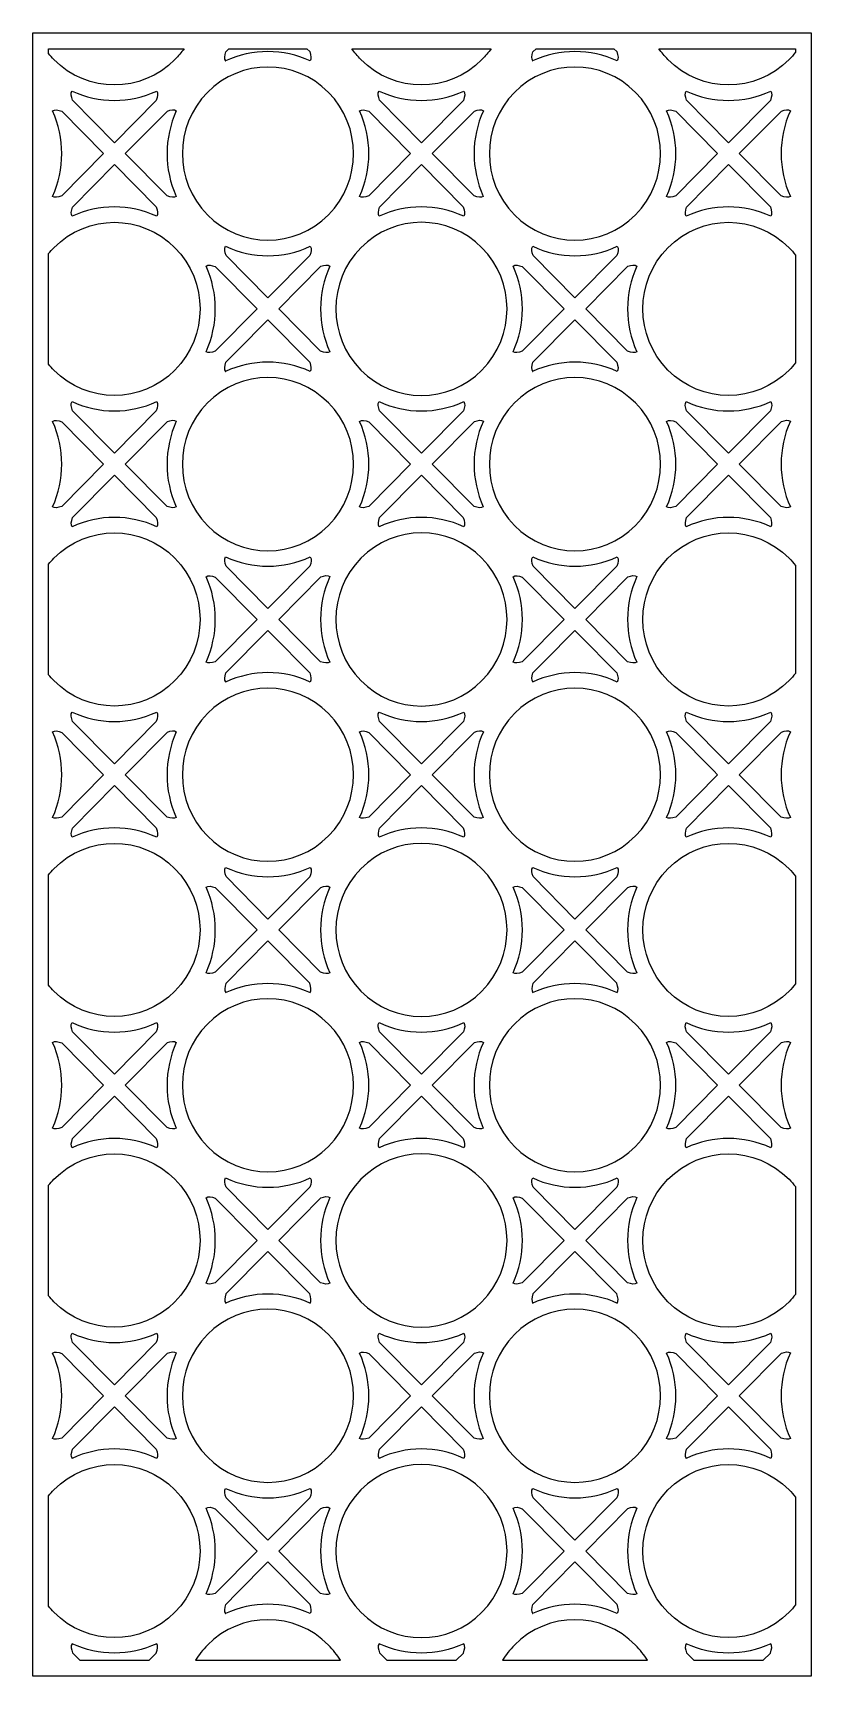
# Model space of a CAD drawing. Header units: centimetres. Extents: x -2.05 to 2.05, y -4.33 to 4.33.
import ezdxf

# ---------------------------------------------------------------- set-up
doc = ezdxf.new("R2010")
doc.units = ezdxf.units.CM
doc.header["$MEASUREMENT"] = 0
doc.layers.add('Layer 1', color=7, linetype='Continuous')

msp = doc.modelspace()

# ---------------------------------------------------------------- linework, layer by layer
at = {"layer": 'Layer 1', "color": 177}
for points, knots in [([(2.05186, -4.33143), (2.05186, -4.33143), (2.05186, -4.30212), (2.05186, -4.30212), (2.05186, -4.30212), (2.05186, -4.30212), (2.05186, -4.24792), (2.05186, -4.24792), (2.05186, -4.24792), (2.05186, -4.24792), (2.05186, 4.24793), (2.05186, 4.24793), (2.05186, 4.24793), (2.05186, 4.24793), (2.05186, 4.30634), (2.05186, 4.30634), (2.05186, 4.30634), (2.05186, 4.30634), (2.05186, 4.33143), (2.05186, 4.33143), (2.05186, 4.33143), (2.05186, 4.33143), (-1.96929, 4.33143), (-1.96929, 4.33143), (-1.96929, 4.33143), (-1.96929, 4.33143), (-1.99024, 4.33143), (-1.99024, 4.33143), (-1.99024, 4.33143), (-1.99024, 4.33143), (-2.05186, 4.33143), (-2.05186, 4.33143), (-2.05186, 4.33143), (-2.05186, 4.33143), (-2.05186, -4.24792), (-2.05186, -4.24792), (-2.05186, -4.24792), (-2.05186, -4.24792), (-2.05186, -4.26519), (-2.05186, -4.26519), (-2.05186, -4.26519), (-2.05186, -4.26519), (-2.05186, -4.33143), (-2.05186, -4.33143), (-2.05186, -4.33143), (-2.05186, -4.33143), (2.05186, -4.33143), (2.05186, -4.33143)], [0, 0, 0, 0, 0.0769231, 0.0769231, 0.0769231, 0.0769231, 0.1538462, 0.1538462, 0.1538462, 0.1538462, 0.2307692, 0.2307692, 0.2307692, 0.2307692, 0.3076923, 0.3076923, 0.3076923, 0.3076923, 0.3846154, 0.3846154, 0.3846154, 0.3846154, 0.4615385, 0.4615385, 0.4615385, 0.4615385, 0.5384615, 0.5384615, 0.5384615, 0.5384615, 0.6153846, 0.6153846, 0.6153846, 0.6153846, 0.6923077, 0.6923077, 0.6923077, 0.6923077, 0.7692308, 0.7692308, 0.7692308, 0.7692308, 0.8461538, 0.8461538, 0.8461538, 0.8461538, 1, 1, 1, 1]), ([(-1.96929, 4.24793), (-1.96929, 4.24793), (-1.96929, 4.22195), (-1.96929, 4.22195), (-1.96929, 4.22195), (-1.9604, 4.21114), (-1.95098, 4.20063), (-1.94096, 4.1905), (-1.94096, 4.1905), (-1.76473, 4.01229), (-1.47888, 4.01229), (-1.30263, 4.1905), (-1.30263, 4.1905), (-1.28476, 4.20858), (-1.26873, 4.2278), (-1.25448, 4.24793), (-1.25448, 4.24793), (-1.25448, 4.24793), (-1.96929, 4.24793), (-1.96929, 4.24793)], [0, 0, 0, 0, 0.1666667, 0.1666667, 0.1666667, 0.1666667, 0.3333333, 0.3333333, 0.3333333, 0.3333333, 0.5, 0.5, 0.5, 0.5, 0.6666667, 0.6666667, 0.6666667, 0.6666667, 1, 1, 1, 1]), ([(-1.01767, 4.24793), (-1.01767, 4.24793), (-1.03377, 4.23165), (-1.03377, 4.23165), (-1.03377, 4.23165), (-1.04032, 4.21091), (-1.04218, 4.19385), (-1.03519, 4.1837), (-1.03519, 4.1837), (-1.03519, 4.1837), (-1.03575, 4.18313), (-1.03575, 4.18313), (-1.03575, 4.18313), (-0.89457, 4.24913), (-0.73067, 4.2492), (-0.58945, 4.18335), (-0.58945, 4.18335), (-0.58263, 4.1938), (-0.58483, 4.21127), (-0.59167, 4.23241), (-0.59167, 4.23241), (-0.59167, 4.23241), (-0.60702, 4.24793), (-0.60702, 4.24793), (-0.60702, 4.24793), (-0.60702, 4.24793), (-1.01767, 4.24793), (-1.01767, 4.24793)], [0, 0, 0, 0, 0.125, 0.125, 0.125, 0.125, 0.25, 0.25, 0.25, 0.25, 0.375, 0.375, 0.375, 0.375, 0.5, 0.5, 0.5, 0.5, 0.625, 0.625, 0.625, 0.625, 0.75, 0.75, 0.75, 0.75, 1, 1, 1, 1]), ([(-0.37021, 4.24793), (-0.35596, 4.2278), (-0.33993, 4.20858), (-0.32206, 4.1905), (-0.32206, 4.1905), (-0.14582, 4.01229), (0.14004, 4.01229), (0.31628, 4.1905), (0.31628, 4.1905), (0.33415, 4.20858), (0.35018, 4.2278), (0.36443, 4.24793), (0.36443, 4.24793), (0.36443, 4.24793), (-0.37021, 4.24793), (-0.37021, 4.24793)], [0, 0, 0, 0, 0.2, 0.2, 0.2, 0.2, 0.4, 0.4, 0.4, 0.4, 0.6, 0.6, 0.6, 0.6, 1, 1, 1, 1]), ([(0.60123, 4.24793), (0.60123, 4.24793), (0.58513, 4.23165), (0.58513, 4.23165), (0.58513, 4.23165), (0.57859, 4.21091), (0.57673, 4.19385), (0.58371, 4.1837), (0.58371, 4.1837), (0.58371, 4.1837), (0.58315, 4.18313), (0.58315, 4.18313), (0.58315, 4.18313), (0.72434, 4.24913), (0.88823, 4.2492), (1.02946, 4.18335), (1.02946, 4.18335), (1.03627, 4.1938), (1.03408, 4.21127), (1.02724, 4.23241), (1.02724, 4.23241), (1.02724, 4.23241), (1.01189, 4.24793), (1.01189, 4.24793), (1.01189, 4.24793), (1.01189, 4.24793), (0.60123, 4.24793), (0.60123, 4.24793)], [0, 0, 0, 0, 0.125, 0.125, 0.125, 0.125, 0.25, 0.25, 0.25, 0.25, 0.375, 0.375, 0.375, 0.375, 0.5, 0.5, 0.5, 0.5, 0.625, 0.625, 0.625, 0.625, 0.75, 0.75, 0.75, 0.75, 1, 1, 1, 1]), ([(1.24869, 4.24793), (1.26294, 4.2278), (1.27897, 4.20858), (1.29684, 4.1905), (1.29684, 4.1905), (1.47309, 4.01229), (1.75894, 4.01229), (1.93518, 4.1905), (1.93518, 4.1905), (1.94741, 4.20286), (1.95875, 4.21578), (1.96928, 4.22913), (1.96928, 4.22913), (1.96928, 4.22913), (1.96928, 4.24793), (1.96928, 4.24793), (1.96928, 4.24793), (1.96928, 4.24793), (1.24869, 4.24793), (1.24869, 4.24793)], [0, 0, 0, 0, 0.1666667, 0.1666667, 0.1666667, 0.1666667, 0.3333333, 0.3333333, 0.3333333, 0.3333333, 0.5, 0.5, 0.5, 0.5, 0.6666667, 0.6666667, 0.6666667, 0.6666667, 1, 1, 1, 1]), ([(-1.13152, 4.01746), (-0.95527, 4.19568), (-0.66942, 4.19568), (-0.49318, 4.01746), (-0.49318, 4.01746), (-0.31694, 3.83925), (-0.31694, 3.5502), (-0.49318, 3.37198), (-0.49318, 3.37198), (-0.66942, 3.19377), (-0.95527, 3.19377), (-1.13152, 3.37198), (-1.13152, 3.37198), (-1.30775, 3.5502), (-1.30775, 3.83925), (-1.13152, 4.01746)], [0, 0, 0, 0, 0.2, 0.2, 0.2, 0.2, 0.4, 0.4, 0.4, 0.4, 0.6, 0.6, 0.6, 0.6, 1, 1, 1, 1]), ([(0.48739, 4.01746), (0.66364, 4.19568), (0.94949, 4.19568), (1.12573, 4.01746), (1.12573, 4.01746), (1.30196, 3.83925), (1.30196, 3.5502), (1.12573, 3.37198), (1.12573, 3.37198), (0.94949, 3.19377), (0.66364, 3.19377), (0.48739, 3.37198), (0.48739, 3.37198), (0.31116, 3.5502), (0.31116, 3.83925), (0.48739, 4.01746)], [0, 0, 0, 0, 0.2, 0.2, 0.2, 0.2, 0.4, 0.4, 0.4, 0.4, 0.6, 0.6, 0.6, 0.6, 1, 1, 1, 1]), ([(-1.6218, 3.7524), (-1.6218, 3.7524), (-1.40094, 3.97573), (-1.40094, 3.97573), (-1.40094, 3.97573), (-1.39421, 3.99507), (-1.38965, 4.01333), (-1.39885, 4.02464), (-1.39885, 4.02464), (-1.53994, 3.95884), (-1.7037, 3.95883), (-1.84479, 4.02463), (-1.84479, 4.02463), (-1.85395, 4.01333), (-1.84945, 3.99511), (-1.84272, 3.9758), (-1.84272, 3.9758), (-1.84272, 3.9758), (-1.6218, 3.7524), (-1.6218, 3.7524), (-1.6218, 3.7524), (-1.6218, 3.7524), (-1.6218, 3.7524), (-1.6218, 3.7524)], [0, 0, 0, 0, 0.1428571, 0.1428571, 0.1428571, 0.1428571, 0.2857143, 0.2857143, 0.2857143, 0.2857143, 0.4285714, 0.4285714, 0.4285714, 0.4285714, 0.5714286, 0.5714286, 0.5714286, 0.5714286, 0.7142857, 0.7142857, 0.7142857, 0.7142857, 1, 1, 1, 1]), ([(-0.0029, 3.7524), (-0.0029, 3.7524), (0.21796, 3.97574), (0.21796, 3.97574), (0.21796, 3.97574), (0.2247, 3.99508), (0.22926, 4.01333), (0.22006, 4.02464), (0.22006, 4.02464), (0.07897, 3.95884), (-0.08479, 3.95883), (-0.22588, 4.02463), (-0.22588, 4.02463), (-0.23505, 4.01333), (-0.23054, 3.99511), (-0.22381, 3.9758), (-0.22381, 3.9758), (-0.22381, 3.9758), (-0.0029, 3.7524), (-0.0029, 3.7524)], [0, 0, 0, 0, 0.1666667, 0.1666667, 0.1666667, 0.1666667, 0.3333333, 0.3333333, 0.3333333, 0.3333333, 0.5, 0.5, 0.5, 0.5, 0.6666667, 0.6666667, 0.6666667, 0.6666667, 1, 1, 1, 1]), ([(1.61602, 3.7524), (1.61602, 3.7524), (1.83688, 3.97575), (1.83688, 3.97575), (1.83688, 3.97575), (1.8436, 3.99508), (1.84817, 4.01333), (1.83897, 4.02464), (1.83897, 4.02464), (1.69788, 3.95884), (1.53411, 3.95883), (1.39303, 4.02463), (1.39303, 4.02463), (1.38386, 4.01333), (1.38837, 3.99511), (1.39509, 3.97581), (1.39509, 3.97581), (1.39509, 3.97581), (1.61602, 3.7524), (1.61602, 3.7524)], [0, 0, 0, 0, 0.1666667, 0.1666667, 0.1666667, 0.1666667, 0.3333333, 0.3333333, 0.3333333, 0.3333333, 0.5, 0.5, 0.5, 0.5, 0.6666667, 0.6666667, 0.6666667, 0.6666667, 1, 1, 1, 1]), ([(-1.89955, 3.47155), (-1.89955, 3.47155), (-1.67885, 3.69472), (-1.67885, 3.69472), (-1.67885, 3.69472), (-1.67885, 3.69472), (-1.89974, 3.91808), (-1.89974, 3.91808), (-1.89974, 3.91808), (-1.91887, 3.92489), (-1.9369, 3.92948), (-1.94808, 3.92017), (-1.94808, 3.92017), (-1.88303, 3.77752), (-1.88302, 3.61197), (-1.94806, 3.46931), (-1.94806, 3.46931), (-1.93773, 3.46243), (-1.92045, 3.46463), (-1.89955, 3.47155)], [0, 0, 0, 0, 0.1666667, 0.1666667, 0.1666667, 0.1666667, 0.3333333, 0.3333333, 0.3333333, 0.3333333, 0.5, 0.5, 0.5, 0.5, 0.6666667, 0.6666667, 0.6666667, 0.6666667, 1, 1, 1, 1]), ([(-1.56475, 3.69472), (-1.56475, 3.69472), (-1.34404, 3.47153), (-1.34404, 3.47153), (-1.34404, 3.47153), (-1.32316, 3.46463), (-1.30591, 3.46243), (-1.29559, 3.46929), (-1.29559, 3.46929), (-1.36071, 3.61212), (-1.36064, 3.77787), (-1.29536, 3.92064), (-1.29536, 3.92064), (-1.30622, 3.9301), (-1.32378, 3.92599), (-1.34253, 3.91943), (-1.34253, 3.91943), (-1.34253, 3.91943), (-1.56475, 3.69472), (-1.56475, 3.69472)], [0, 0, 0, 0, 0.1666667, 0.1666667, 0.1666667, 0.1666667, 0.3333333, 0.3333333, 0.3333333, 0.3333333, 0.5, 0.5, 0.5, 0.5, 0.6666667, 0.6666667, 0.6666667, 0.6666667, 1, 1, 1, 1]), ([(-0.28064, 3.47155), (-0.28064, 3.47155), (-0.05994, 3.69472), (-0.05994, 3.69472), (-0.05994, 3.69472), (-0.05994, 3.69472), (-0.28083, 3.91808), (-0.28083, 3.91808), (-0.28083, 3.91808), (-0.29996, 3.92489), (-0.31799, 3.92948), (-0.32917, 3.92017), (-0.32917, 3.92017), (-0.26412, 3.77752), (-0.26411, 3.61197), (-0.32916, 3.46931), (-0.32916, 3.46931), (-0.31883, 3.46243), (-0.30155, 3.46463), (-0.28064, 3.47155)], [0, 0, 0, 0, 0.1666667, 0.1666667, 0.1666667, 0.1666667, 0.3333333, 0.3333333, 0.3333333, 0.3333333, 0.5, 0.5, 0.5, 0.5, 0.6666667, 0.6666667, 0.6666667, 0.6666667, 1, 1, 1, 1]), ([(0.27637, 3.91943), (0.27637, 3.91943), (0.05415, 3.69472), (0.05415, 3.69472), (0.05415, 3.69472), (0.05415, 3.69472), (0.27487, 3.47153), (0.27487, 3.47153), (0.27487, 3.47153), (0.29574, 3.46463), (0.313, 3.46243), (0.32333, 3.46929), (0.32333, 3.46929), (0.25819, 3.61212), (0.25827, 3.77787), (0.32354, 3.92064), (0.32354, 3.92064), (0.31269, 3.9301), (0.29512, 3.92599), (0.27637, 3.91943)], [0, 0, 0, 0, 0.1666667, 0.1666667, 0.1666667, 0.1666667, 0.3333333, 0.3333333, 0.3333333, 0.3333333, 0.5, 0.5, 0.5, 0.5, 0.6666667, 0.6666667, 0.6666667, 0.6666667, 1, 1, 1, 1]), ([(1.33828, 3.47156), (1.33828, 3.47156), (1.55897, 3.69471), (1.55897, 3.69471), (1.55897, 3.69471), (1.55897, 3.69471), (1.33808, 3.91808), (1.33808, 3.91808), (1.33808, 3.91808), (1.31894, 3.92489), (1.30092, 3.92948), (1.28973, 3.92017), (1.28973, 3.92017), (1.35478, 3.77752), (1.35479, 3.61197), (1.28976, 3.46931), (1.28976, 3.46931), (1.30008, 3.46242), (1.31737, 3.46463), (1.33828, 3.47156)], [0, 0, 0, 0, 0.1666667, 0.1666667, 0.1666667, 0.1666667, 0.3333333, 0.3333333, 0.3333333, 0.3333333, 0.5, 0.5, 0.5, 0.5, 0.6666667, 0.6666667, 0.6666667, 0.6666667, 1, 1, 1, 1]), ([(1.89528, 3.91943), (1.89528, 3.91943), (1.67306, 3.69472), (1.67306, 3.69472), (1.67306, 3.69472), (1.67306, 3.69472), (1.89377, 3.47153), (1.89377, 3.47153), (1.89377, 3.47153), (1.91465, 3.46463), (1.93191, 3.46243), (1.94223, 3.46929), (1.94223, 3.46929), (1.8771, 3.61212), (1.87718, 3.77787), (1.94246, 3.92064), (1.94246, 3.92064), (1.9316, 3.9301), (1.91403, 3.92599), (1.89528, 3.91943)], [0, 0, 0, 0, 0.1666667, 0.1666667, 0.1666667, 0.1666667, 0.3333333, 0.3333333, 0.3333333, 0.3333333, 0.5, 0.5, 0.5, 0.5, 0.6666667, 0.6666667, 0.6666667, 0.6666667, 1, 1, 1, 1]), ([(-1.6218, 3.63703), (-1.6218, 3.63703), (-1.84322, 3.41313), (-1.84322, 3.41313), (-1.84322, 3.41313), (-1.84977, 3.39239), (-1.85163, 3.37532), (-1.84465, 3.36518), (-1.84465, 3.36518), (-1.84465, 3.36518), (-1.84521, 3.36462), (-1.84521, 3.36462), (-1.84521, 3.36462), (-1.70402, 3.43061), (-1.54013, 3.43067), (-1.39889, 3.36483), (-1.39889, 3.36483), (-1.39209, 3.37527), (-1.39429, 3.39274), (-1.40112, 3.41388), (-1.40112, 3.41388), (-1.40112, 3.41388), (-1.6218, 3.63703), (-1.6218, 3.63703)], [0, 0, 0, 0, 0.1428571, 0.1428571, 0.1428571, 0.1428571, 0.2857143, 0.2857143, 0.2857143, 0.2857143, 0.4285714, 0.4285714, 0.4285714, 0.4285714, 0.5714286, 0.5714286, 0.5714286, 0.5714286, 0.7142857, 0.7142857, 0.7142857, 0.7142857, 1, 1, 1, 1]), ([(-0.0029, 3.63703), (-0.0029, 3.63703), (-0.22432, 3.41313), (-0.22432, 3.41313), (-0.22432, 3.41313), (-0.23086, 3.39239), (-0.23272, 3.37532), (-0.22574, 3.36518), (-0.22574, 3.36518), (-0.22574, 3.36518), (-0.2263, 3.36462), (-0.2263, 3.36462), (-0.2263, 3.36462), (-0.08512, 3.43061), (0.07877, 3.43067), (0.22001, 3.36483), (0.22001, 3.36483), (0.22682, 3.37527), (0.22463, 3.39274), (0.21778, 3.41388), (0.21778, 3.41388), (0.21778, 3.41388), (-0.0029, 3.63703), (-0.0029, 3.63703)], [0, 0, 0, 0, 0.1428571, 0.1428571, 0.1428571, 0.1428571, 0.2857143, 0.2857143, 0.2857143, 0.2857143, 0.4285714, 0.4285714, 0.4285714, 0.4285714, 0.5714286, 0.5714286, 0.5714286, 0.5714286, 0.7142857, 0.7142857, 0.7142857, 0.7142857, 1, 1, 1, 1]), ([(1.61602, 3.63703), (1.61602, 3.63703), (1.39459, 3.41313), (1.39459, 3.41313), (1.39459, 3.41313), (1.38804, 3.39239), (1.38618, 3.37532), (1.39317, 3.36518), (1.39317, 3.36518), (1.39317, 3.36518), (1.39261, 3.36462), (1.39261, 3.36462), (1.39261, 3.36462), (1.53379, 3.43061), (1.69769, 3.43067), (1.83892, 3.36483), (1.83892, 3.36483), (1.84573, 3.37527), (1.84353, 3.39274), (1.83669, 3.41388), (1.83669, 3.41388), (1.83669, 3.41388), (1.61602, 3.63703), (1.61602, 3.63703)], [0, 0, 0, 0, 0.1428571, 0.1428571, 0.1428571, 0.1428571, 0.2857143, 0.2857143, 0.2857143, 0.2857143, 0.4285714, 0.4285714, 0.4285714, 0.4285714, 0.5714286, 0.5714286, 0.5714286, 0.5714286, 0.7142857, 0.7142857, 0.7142857, 0.7142857, 1, 1, 1, 1]), ([(-1.96929, 2.58491), (-1.9604, 2.5741), (-1.95098, 2.56359), (-1.94096, 2.55346), (-1.94096, 2.55346), (-1.76473, 2.37524), (-1.47888, 2.37524), (-1.30263, 2.55346), (-1.30263, 2.55346), (-1.1264, 2.73167), (-1.1264, 3.02073), (-1.30263, 3.19895), (-1.30263, 3.19895), (-1.47888, 3.37716), (-1.76473, 3.37716), (-1.94096, 3.19895), (-1.94096, 3.19895), (-1.95098, 3.18881), (-1.9604, 3.1783), (-1.96929, 3.16749), (-1.96929, 3.16749), (-1.96929, 3.16749), (-1.96929, 2.58491), (-1.96929, 2.58491)], [0, 0, 0, 0, 0.1428571, 0.1428571, 0.1428571, 0.1428571, 0.2857143, 0.2857143, 0.2857143, 0.2857143, 0.4285714, 0.4285714, 0.4285714, 0.4285714, 0.5714286, 0.5714286, 0.5714286, 0.5714286, 0.7142857, 0.7142857, 0.7142857, 0.7142857, 1, 1, 1, 1]), ([(-0.32206, 3.19895), (-0.14582, 3.37716), (0.14004, 3.37716), (0.31628, 3.19895), (0.31628, 3.19895), (0.49251, 3.02073), (0.49251, 2.73167), (0.31628, 2.55346), (0.31628, 2.55346), (0.14004, 2.37524), (-0.14582, 2.37524), (-0.32206, 2.55346), (-0.32206, 2.55346), (-0.4983, 2.73167), (-0.4983, 3.02073), (-0.32206, 3.19895)], [0, 0, 0, 0, 0.2, 0.2, 0.2, 0.2, 0.4, 0.4, 0.4, 0.4, 0.6, 0.6, 0.6, 0.6, 1, 1, 1, 1]), ([(1.96928, 3.16031), (1.95875, 3.17367), (1.94741, 3.18658), (1.93518, 3.19895), (1.93518, 3.19895), (1.75894, 3.37716), (1.47309, 3.37716), (1.29684, 3.19895), (1.29684, 3.19895), (1.12061, 3.02073), (1.12061, 2.73167), (1.29684, 2.55346), (1.29684, 2.55346), (1.47309, 2.37524), (1.75894, 2.37524), (1.93518, 2.55346), (1.93518, 2.55346), (1.94741, 2.56582), (1.95875, 2.57874), (1.96928, 2.59209), (1.96928, 2.59209), (1.96928, 2.59209), (1.96928, 3.16031), (1.96928, 3.16031)], [0, 0, 0, 0, 0.1428571, 0.1428571, 0.1428571, 0.1428571, 0.2857143, 0.2857143, 0.2857143, 0.2857143, 0.4285714, 0.4285714, 0.4285714, 0.4285714, 0.5714286, 0.5714286, 0.5714286, 0.5714286, 0.7142857, 0.7142857, 0.7142857, 0.7142857, 1, 1, 1, 1]), ([(-0.81234, 2.93388), (-0.81234, 2.93388), (-0.59149, 3.15721), (-0.59149, 3.15721), (-0.59149, 3.15721), (-0.58475, 3.17655), (-0.58019, 3.1948), (-0.58939, 3.20612), (-0.58939, 3.20612), (-0.73048, 3.14031), (-0.89424, 3.14031), (-1.03533, 3.20611), (-1.03533, 3.20611), (-1.0445, 3.1948), (-1.03999, 3.17659), (-1.03327, 3.15728), (-1.03327, 3.15728), (-1.03327, 3.15728), (-0.81234, 2.93388), (-0.81234, 2.93388)], [0, 0, 0, 0, 0.1666667, 0.1666667, 0.1666667, 0.1666667, 0.3333333, 0.3333333, 0.3333333, 0.3333333, 0.5, 0.5, 0.5, 0.5, 0.6666667, 0.6666667, 0.6666667, 0.6666667, 1, 1, 1, 1]), ([(0.80656, 2.93388), (0.80656, 2.93388), (1.02742, 3.15721), (1.02742, 3.15721), (1.02742, 3.15721), (1.03416, 3.17655), (1.03871, 3.1948), (1.02951, 3.20612), (1.02951, 3.20612), (0.88843, 3.14031), (0.72466, 3.14031), (0.58358, 3.20611), (0.58358, 3.20611), (0.57441, 3.1948), (0.57891, 3.17659), (0.58564, 3.15728), (0.58564, 3.15728), (0.58564, 3.15728), (0.80656, 2.93388), (0.80656, 2.93388)], [0, 0, 0, 0, 0.1666667, 0.1666667, 0.1666667, 0.1666667, 0.3333333, 0.3333333, 0.3333333, 0.3333333, 0.5, 0.5, 0.5, 0.5, 0.6666667, 0.6666667, 0.6666667, 0.6666667, 1, 1, 1, 1]), ([(-1.09007, 2.65303), (-1.09007, 2.65303), (-0.86939, 2.87619), (-0.86939, 2.87619), (-0.86939, 2.87619), (-0.86939, 2.87619), (-1.09028, 3.09956), (-1.09028, 3.09956), (-1.09028, 3.09956), (-1.10942, 3.10637), (-1.12744, 3.11096), (-1.13863, 3.10165), (-1.13863, 3.10165), (-1.07358, 2.95899), (-1.07357, 2.79345), (-1.13861, 2.65079), (-1.13861, 2.65079), (-1.12827, 2.64389), (-1.11099, 2.64611), (-1.09007, 2.65303)], [0, 0, 0, 0, 0.1666667, 0.1666667, 0.1666667, 0.1666667, 0.3333333, 0.3333333, 0.3333333, 0.3333333, 0.5, 0.5, 0.5, 0.5, 0.6666667, 0.6666667, 0.6666667, 0.6666667, 1, 1, 1, 1]), ([(-0.53308, 3.1009), (-0.53308, 3.1009), (-0.7553, 2.8762), (-0.7553, 2.8762), (-0.7553, 2.8762), (-0.7553, 2.8762), (-0.7553, 2.87619), (-0.7553, 2.87619), (-0.7553, 2.87619), (-0.7553, 2.87619), (-0.53459, 2.65301), (-0.53459, 2.65301), (-0.53459, 2.65301), (-0.51371, 2.64611), (-0.49645, 2.64391), (-0.48613, 2.65077), (-0.48613, 2.65077), (-0.55126, 2.7936), (-0.55118, 2.95935), (-0.48591, 3.10212), (-0.48591, 3.10212), (-0.49676, 3.11157), (-0.51433, 3.10747), (-0.53308, 3.1009)], [0, 0, 0, 0, 0.1428571, 0.1428571, 0.1428571, 0.1428571, 0.2857143, 0.2857143, 0.2857143, 0.2857143, 0.4285714, 0.4285714, 0.4285714, 0.4285714, 0.5714286, 0.5714286, 0.5714286, 0.5714286, 0.7142857, 0.7142857, 0.7142857, 0.7142857, 1, 1, 1, 1]), ([(0.52883, 2.65303), (0.52883, 2.65303), (0.74952, 2.87619), (0.74952, 2.87619), (0.74952, 2.87619), (0.74952, 2.87619), (0.52862, 3.09956), (0.52862, 3.09956), (0.52862, 3.09956), (0.50949, 3.10637), (0.49146, 3.11096), (0.48028, 3.10165), (0.48028, 3.10165), (0.54533, 2.95899), (0.54534, 2.79345), (0.4803, 2.65079), (0.4803, 2.65079), (0.49063, 2.64389), (0.50792, 2.64611), (0.52883, 2.65303)], [0, 0, 0, 0, 0.1666667, 0.1666667, 0.1666667, 0.1666667, 0.3333333, 0.3333333, 0.3333333, 0.3333333, 0.5, 0.5, 0.5, 0.5, 0.6666667, 0.6666667, 0.6666667, 0.6666667, 1, 1, 1, 1]), ([(1.08583, 3.1009), (1.08583, 3.1009), (0.86361, 2.8762), (0.86361, 2.8762), (0.86361, 2.8762), (0.86361, 2.8762), (1.08433, 2.653), (1.08433, 2.653), (1.08433, 2.653), (1.1052, 2.64611), (1.12245, 2.64392), (1.13278, 2.65077), (1.13278, 2.65077), (1.06765, 2.7936), (1.06772, 2.95935), (1.13299, 3.10212), (1.13299, 3.10212), (1.12214, 3.11157), (1.10458, 3.10747), (1.08583, 3.1009)], [0, 0, 0, 0, 0.1666667, 0.1666667, 0.1666667, 0.1666667, 0.3333333, 0.3333333, 0.3333333, 0.3333333, 0.5, 0.5, 0.5, 0.5, 0.6666667, 0.6666667, 0.6666667, 0.6666667, 1, 1, 1, 1]), ([(-0.81234, 2.81851), (-0.81234, 2.81851), (-0.97396, 2.65509), (-0.97396, 2.65509), (-0.97396, 2.65509), (-0.97396, 2.65509), (-1.03377, 2.5946), (-1.03377, 2.5946), (-1.03377, 2.5946), (-1.04032, 2.57387), (-1.04218, 2.5568), (-1.03519, 2.54666), (-1.03519, 2.54666), (-1.03519, 2.54666), (-1.03575, 2.54609), (-1.03575, 2.54609), (-1.03575, 2.54609), (-0.89457, 2.61208), (-0.73067, 2.61215), (-0.58945, 2.54631), (-0.58945, 2.54631), (-0.58263, 2.55675), (-0.58483, 2.57422), (-0.59167, 2.59536), (-0.59167, 2.59536), (-0.59167, 2.59536), (-0.81234, 2.81851), (-0.81234, 2.81851)], [0, 0, 0, 0, 0.125, 0.125, 0.125, 0.125, 0.25, 0.25, 0.25, 0.25, 0.375, 0.375, 0.375, 0.375, 0.5, 0.5, 0.5, 0.5, 0.625, 0.625, 0.625, 0.625, 0.75, 0.75, 0.75, 0.75, 1, 1, 1, 1]), ([(0.80656, 2.81851), (0.80656, 2.81851), (0.58513, 2.5946), (0.58513, 2.5946), (0.58513, 2.5946), (0.57859, 2.57387), (0.57673, 2.5568), (0.58371, 2.54666), (0.58371, 2.54666), (0.58371, 2.54666), (0.58315, 2.54609), (0.58315, 2.54609), (0.58315, 2.54609), (0.72434, 2.61208), (0.88823, 2.61215), (1.02946, 2.54631), (1.02946, 2.54631), (1.03627, 2.55675), (1.03408, 2.57422), (1.02724, 2.59536), (1.02724, 2.59536), (1.02724, 2.59536), (0.80656, 2.81851), (0.80656, 2.81851)], [0, 0, 0, 0, 0.1428571, 0.1428571, 0.1428571, 0.1428571, 0.2857143, 0.2857143, 0.2857143, 0.2857143, 0.4285714, 0.4285714, 0.4285714, 0.4285714, 0.5714286, 0.5714286, 0.5714286, 0.5714286, 0.7142857, 0.7142857, 0.7142857, 0.7142857, 1, 1, 1, 1]), ([(-1.13152, 2.38042), (-0.95527, 2.55863), (-0.66942, 2.55863), (-0.49318, 2.38042), (-0.49318, 2.38042), (-0.31694, 2.20221), (-0.31694, 1.91315), (-0.49318, 1.73493), (-0.49318, 1.73493), (-0.66942, 1.55672), (-0.95527, 1.55672), (-1.13152, 1.73493), (-1.13152, 1.73493), (-1.30775, 1.91315), (-1.30775, 2.20221), (-1.13152, 2.38042)], [0, 0, 0, 0, 0.2, 0.2, 0.2, 0.2, 0.4, 0.4, 0.4, 0.4, 0.6, 0.6, 0.6, 0.6, 1, 1, 1, 1]), ([(0.48739, 2.38042), (0.66364, 2.55863), (0.94949, 2.55863), (1.12573, 2.38042), (1.12573, 2.38042), (1.30196, 2.20221), (1.30196, 1.91315), (1.12573, 1.73493), (1.12573, 1.73493), (0.94949, 1.55672), (0.66364, 1.55672), (0.48739, 1.73493), (0.48739, 1.73493), (0.31116, 1.91315), (0.31116, 2.20221), (0.48739, 2.38042)], [0, 0, 0, 0, 0.2, 0.2, 0.2, 0.2, 0.4, 0.4, 0.4, 0.4, 0.6, 0.6, 0.6, 0.6, 1, 1, 1, 1]), ([(-1.6218, 2.11536), (-1.6218, 2.11536), (-1.40094, 2.33868), (-1.40094, 2.33868), (-1.40094, 2.33868), (-1.39421, 2.35803), (-1.38965, 2.37628), (-1.39885, 2.3876), (-1.39885, 2.3876), (-1.53994, 2.32179), (-1.7037, 2.32178), (-1.84479, 2.38758), (-1.84479, 2.38758), (-1.85395, 2.37628), (-1.84945, 2.35806), (-1.84271, 2.33874), (-1.84271, 2.33874), (-1.84271, 2.33874), (-1.6218, 2.11536), (-1.6218, 2.11536), (-1.6218, 2.11536), (-1.6218, 2.11536), (-1.6218, 2.11536), (-1.6218, 2.11536)], [0, 0, 0, 0, 0.1428571, 0.1428571, 0.1428571, 0.1428571, 0.2857143, 0.2857143, 0.2857143, 0.2857143, 0.4285714, 0.4285714, 0.4285714, 0.4285714, 0.5714286, 0.5714286, 0.5714286, 0.5714286, 0.7142857, 0.7142857, 0.7142857, 0.7142857, 1, 1, 1, 1]), ([(-0.0029, 2.11536), (-0.0029, 2.11536), (0.21796, 2.33869), (0.21796, 2.33869), (0.21796, 2.33869), (0.2247, 2.35804), (0.22926, 2.37628), (0.22006, 2.3876), (0.22006, 2.3876), (0.07897, 2.32179), (-0.08479, 2.32178), (-0.22588, 2.38758), (-0.22588, 2.38758), (-0.23505, 2.37628), (-0.23054, 2.35806), (-0.2238, 2.33874), (-0.2238, 2.33874), (-0.2238, 2.33874), (-0.0029, 2.11536), (-0.0029, 2.11536)], [0, 0, 0, 0, 0.1666667, 0.1666667, 0.1666667, 0.1666667, 0.3333333, 0.3333333, 0.3333333, 0.3333333, 0.5, 0.5, 0.5, 0.5, 0.6666667, 0.6666667, 0.6666667, 0.6666667, 1, 1, 1, 1]), ([(1.61602, 2.11536), (1.61602, 2.11536), (1.83688, 2.3387), (1.83688, 2.3387), (1.83688, 2.3387), (1.8436, 2.35804), (1.84817, 2.37628), (1.83897, 2.3876), (1.83897, 2.3876), (1.69788, 2.32179), (1.53411, 2.32178), (1.39303, 2.38758), (1.39303, 2.38758), (1.38386, 2.37628), (1.38837, 2.35807), (1.39509, 2.33876), (1.39509, 2.33876), (1.39509, 2.33876), (1.61602, 2.11536), (1.61602, 2.11536)], [0, 0, 0, 0, 0.1666667, 0.1666667, 0.1666667, 0.1666667, 0.3333333, 0.3333333, 0.3333333, 0.3333333, 0.5, 0.5, 0.5, 0.5, 0.6666667, 0.6666667, 0.6666667, 0.6666667, 1, 1, 1, 1]), ([(-1.89953, 1.83451), (-1.89953, 1.83451), (-1.67885, 2.05767), (-1.67885, 2.05767), (-1.67885, 2.05767), (-1.67885, 2.05767), (-1.89974, 2.28103), (-1.89974, 2.28103), (-1.89974, 2.28103), (-1.91887, 2.28784), (-1.9369, 2.29244), (-1.94808, 2.28314), (-1.94808, 2.28314), (-1.88303, 2.14047), (-1.88302, 1.97493), (-1.94806, 1.83227), (-1.94806, 1.83227), (-1.93773, 1.82537), (-1.92044, 1.82758), (-1.89953, 1.83451)], [0, 0, 0, 0, 0.1666667, 0.1666667, 0.1666667, 0.1666667, 0.3333333, 0.3333333, 0.3333333, 0.3333333, 0.5, 0.5, 0.5, 0.5, 0.6666667, 0.6666667, 0.6666667, 0.6666667, 1, 1, 1, 1]), ([(-1.56476, 2.05767), (-1.56476, 2.05767), (-1.34404, 1.83448), (-1.34404, 1.83448), (-1.34404, 1.83448), (-1.32316, 1.82758), (-1.30591, 1.82539), (-1.29559, 1.83226), (-1.29559, 1.83226), (-1.36071, 1.97508), (-1.36064, 2.14083), (-1.29536, 2.28359), (-1.29536, 2.28359), (-1.30622, 2.29306), (-1.32378, 2.28894), (-1.34253, 2.28237), (-1.34253, 2.28237), (-1.34253, 2.28237), (-1.56476, 2.05767), (-1.56476, 2.05767)], [0, 0, 0, 0, 0.1666667, 0.1666667, 0.1666667, 0.1666667, 0.3333333, 0.3333333, 0.3333333, 0.3333333, 0.5, 0.5, 0.5, 0.5, 0.6666667, 0.6666667, 0.6666667, 0.6666667, 1, 1, 1, 1]), ([(-0.28063, 1.83451), (-0.28063, 1.83451), (-0.05994, 2.05767), (-0.05994, 2.05767), (-0.05994, 2.05767), (-0.05994, 2.05767), (-0.28083, 2.28103), (-0.28083, 2.28103), (-0.28083, 2.28103), (-0.29996, 2.28784), (-0.31799, 2.29244), (-0.32917, 2.28314), (-0.32917, 2.28314), (-0.26412, 2.14047), (-0.26411, 1.97493), (-0.32916, 1.83227), (-0.32916, 1.83227), (-0.31883, 1.82537), (-0.30153, 1.82758), (-0.28063, 1.83451)], [0, 0, 0, 0, 0.1666667, 0.1666667, 0.1666667, 0.1666667, 0.3333333, 0.3333333, 0.3333333, 0.3333333, 0.5, 0.5, 0.5, 0.5, 0.6666667, 0.6666667, 0.6666667, 0.6666667, 1, 1, 1, 1]), ([(0.27637, 2.28237), (0.27637, 2.28237), (0.05415, 2.05767), (0.05415, 2.05767), (0.05415, 2.05767), (0.05415, 2.05767), (0.27487, 1.83448), (0.27487, 1.83448), (0.27487, 1.83448), (0.29574, 1.82758), (0.313, 1.82539), (0.32333, 1.83226), (0.32333, 1.83226), (0.25819, 1.97508), (0.25827, 2.14083), (0.32354, 2.28359), (0.32354, 2.28359), (0.31269, 2.29306), (0.29512, 2.28894), (0.27637, 2.28237)], [0, 0, 0, 0, 0.1666667, 0.1666667, 0.1666667, 0.1666667, 0.3333333, 0.3333333, 0.3333333, 0.3333333, 0.5, 0.5, 0.5, 0.5, 0.6666667, 0.6666667, 0.6666667, 0.6666667, 1, 1, 1, 1]), ([(1.33829, 1.83451), (1.33829, 1.83451), (1.55897, 2.05767), (1.55897, 2.05767), (1.55897, 2.05767), (1.55897, 2.05767), (1.33808, 2.28103), (1.33808, 2.28103), (1.33808, 2.28103), (1.31894, 2.28784), (1.30092, 2.29244), (1.28973, 2.28314), (1.28973, 2.28314), (1.35478, 2.14047), (1.35479, 1.97493), (1.28976, 1.83227), (1.28976, 1.83227), (1.30009, 1.82537), (1.31737, 1.82758), (1.33829, 1.83451)], [0, 0, 0, 0, 0.1666667, 0.1666667, 0.1666667, 0.1666667, 0.3333333, 0.3333333, 0.3333333, 0.3333333, 0.5, 0.5, 0.5, 0.5, 0.6666667, 0.6666667, 0.6666667, 0.6666667, 1, 1, 1, 1]), ([(1.89528, 2.28237), (1.89528, 2.28237), (1.67306, 2.05767), (1.67306, 2.05767), (1.67306, 2.05767), (1.67306, 2.05767), (1.89378, 1.83448), (1.89378, 1.83448), (1.89378, 1.83448), (1.91465, 1.82758), (1.93191, 1.82538), (1.94223, 1.83226), (1.94223, 1.83226), (1.8771, 1.97508), (1.87718, 2.14083), (1.94246, 2.28359), (1.94246, 2.28359), (1.9316, 2.29306), (1.91403, 2.28894), (1.89528, 2.28237)], [0, 0, 0, 0, 0.1666667, 0.1666667, 0.1666667, 0.1666667, 0.3333333, 0.3333333, 0.3333333, 0.3333333, 0.5, 0.5, 0.5, 0.5, 0.6666667, 0.6666667, 0.6666667, 0.6666667, 1, 1, 1, 1]), ([(-1.6218, 1.99999), (-1.6218, 1.99999), (-1.84322, 1.77608), (-1.84322, 1.77608), (-1.84322, 1.77608), (-1.84977, 1.75535), (-1.85163, 1.73828), (-1.84465, 1.72813), (-1.84465, 1.72813), (-1.84465, 1.72813), (-1.84521, 1.72757), (-1.84521, 1.72757), (-1.84521, 1.72757), (-1.70402, 1.79356), (-1.54013, 1.79364), (-1.39889, 1.72779), (-1.39889, 1.72779), (-1.39209, 1.73822), (-1.39429, 1.7557), (-1.40112, 1.77684), (-1.40112, 1.77684), (-1.40112, 1.77684), (-1.6218, 1.99999), (-1.6218, 1.99999)], [0, 0, 0, 0, 0.1428571, 0.1428571, 0.1428571, 0.1428571, 0.2857143, 0.2857143, 0.2857143, 0.2857143, 0.4285714, 0.4285714, 0.4285714, 0.4285714, 0.5714286, 0.5714286, 0.5714286, 0.5714286, 0.7142857, 0.7142857, 0.7142857, 0.7142857, 1, 1, 1, 1]), ([(-0.0029, 1.99999), (-0.0029, 1.99999), (-0.22432, 1.77608), (-0.22432, 1.77608), (-0.22432, 1.77608), (-0.23086, 1.75535), (-0.23272, 1.73828), (-0.22574, 1.72813), (-0.22574, 1.72813), (-0.22574, 1.72813), (-0.2263, 1.72757), (-0.2263, 1.72757), (-0.2263, 1.72757), (-0.08512, 1.79356), (0.07877, 1.79364), (0.22001, 1.72779), (0.22001, 1.72779), (0.22682, 1.73822), (0.22463, 1.7557), (0.21778, 1.77684), (0.21778, 1.77684), (0.21778, 1.77684), (-0.0029, 1.99999), (-0.0029, 1.99999)], [0, 0, 0, 0, 0.1428571, 0.1428571, 0.1428571, 0.1428571, 0.2857143, 0.2857143, 0.2857143, 0.2857143, 0.4285714, 0.4285714, 0.4285714, 0.4285714, 0.5714286, 0.5714286, 0.5714286, 0.5714286, 0.7142857, 0.7142857, 0.7142857, 0.7142857, 1, 1, 1, 1]), ([(1.61602, 1.99999), (1.61602, 1.99999), (1.39459, 1.77608), (1.39459, 1.77608), (1.39459, 1.77608), (1.38804, 1.75535), (1.38618, 1.73828), (1.39317, 1.72813), (1.39317, 1.72813), (1.39317, 1.72813), (1.39261, 1.72757), (1.39261, 1.72757), (1.39261, 1.72757), (1.53379, 1.79356), (1.69769, 1.79364), (1.83892, 1.72779), (1.83892, 1.72779), (1.84573, 1.73822), (1.84353, 1.7557), (1.83669, 1.77684), (1.83669, 1.77684), (1.83669, 1.77684), (1.61602, 1.99999), (1.61602, 1.99999)], [0, 0, 0, 0, 0.1428571, 0.1428571, 0.1428571, 0.1428571, 0.2857143, 0.2857143, 0.2857143, 0.2857143, 0.4285714, 0.4285714, 0.4285714, 0.4285714, 0.5714286, 0.5714286, 0.5714286, 0.5714286, 0.7142857, 0.7142857, 0.7142857, 0.7142857, 1, 1, 1, 1]), ([(-1.96929, 0.94786), (-1.9604, 0.93705), (-1.95098, 0.92655), (-1.94096, 0.91641), (-1.94096, 0.91641), (-1.76473, 0.7382), (-1.47888, 0.7382), (-1.30263, 0.91641), (-1.30263, 0.91641), (-1.1264, 1.09462), (-1.1264, 1.38368), (-1.30263, 1.5619), (-1.30263, 1.5619), (-1.47888, 1.74011), (-1.76473, 1.74011), (-1.94096, 1.5619), (-1.94096, 1.5619), (-1.95098, 1.55177), (-1.9604, 1.54126), (-1.96929, 1.53045), (-1.96929, 1.53045), (-1.96929, 1.53045), (-1.96929, 0.94786), (-1.96929, 0.94786)], [0, 0, 0, 0, 0.1428571, 0.1428571, 0.1428571, 0.1428571, 0.2857143, 0.2857143, 0.2857143, 0.2857143, 0.4285714, 0.4285714, 0.4285714, 0.4285714, 0.5714286, 0.5714286, 0.5714286, 0.5714286, 0.7142857, 0.7142857, 0.7142857, 0.7142857, 1, 1, 1, 1]), ([(-0.32206, 1.5619), (-0.14582, 1.74011), (0.14004, 1.74011), (0.31628, 1.5619), (0.31628, 1.5619), (0.49251, 1.38368), (0.49251, 1.09462), (0.31628, 0.91641), (0.31628, 0.91641), (0.14004, 0.7382), (-0.14582, 0.7382), (-0.32206, 0.91641), (-0.32206, 0.91641), (-0.4983, 1.09462), (-0.4983, 1.38368), (-0.32206, 1.5619)], [0, 0, 0, 0, 0.2, 0.2, 0.2, 0.2, 0.4, 0.4, 0.4, 0.4, 0.6, 0.6, 0.6, 0.6, 1, 1, 1, 1]), ([(1.96928, 1.52326), (1.95875, 1.53662), (1.94741, 1.54954), (1.93518, 1.5619), (1.93518, 1.5619), (1.75894, 1.74011), (1.47309, 1.74011), (1.29684, 1.5619), (1.29684, 1.5619), (1.12061, 1.38368), (1.12061, 1.09462), (1.29684, 0.91641), (1.29684, 0.91641), (1.47309, 0.7382), (1.75894, 0.7382), (1.93518, 0.91641), (1.93518, 0.91641), (1.94741, 0.92878), (1.95875, 0.94169), (1.96928, 0.95504), (1.96928, 0.95504), (1.96928, 0.95504), (1.96928, 1.52326), (1.96928, 1.52326)], [0, 0, 0, 0, 0.1428571, 0.1428571, 0.1428571, 0.1428571, 0.2857143, 0.2857143, 0.2857143, 0.2857143, 0.4285714, 0.4285714, 0.4285714, 0.4285714, 0.5714286, 0.5714286, 0.5714286, 0.5714286, 0.7142857, 0.7142857, 0.7142857, 0.7142857, 1, 1, 1, 1]), ([(-0.81234, 1.29684), (-0.81234, 1.29684), (-0.59148, 1.52017), (-0.59148, 1.52017), (-0.59148, 1.52017), (-0.58475, 1.53951), (-0.58019, 1.55776), (-0.58939, 1.56907), (-0.58939, 1.56907), (-0.73048, 1.50327), (-0.89424, 1.50326), (-1.03533, 1.56906), (-1.03533, 1.56906), (-1.0445, 1.55776), (-1.03999, 1.53955), (-1.03327, 1.52024), (-1.03327, 1.52024), (-1.03327, 1.52024), (-0.81234, 1.29684), (-0.81234, 1.29684)], [0, 0, 0, 0, 0.1666667, 0.1666667, 0.1666667, 0.1666667, 0.3333333, 0.3333333, 0.3333333, 0.3333333, 0.5, 0.5, 0.5, 0.5, 0.6666667, 0.6666667, 0.6666667, 0.6666667, 1, 1, 1, 1]), ([(0.80656, 1.29684), (0.80656, 1.29684), (1.02743, 1.52017), (1.02743, 1.52017), (1.02743, 1.52017), (1.03416, 1.53951), (1.03871, 1.55776), (1.02951, 1.56907), (1.02951, 1.56907), (0.88843, 1.50327), (0.72466, 1.50326), (0.58358, 1.56906), (0.58358, 1.56906), (0.57441, 1.55776), (0.57891, 1.53955), (0.58564, 1.52024), (0.58564, 1.52024), (0.58564, 1.52024), (0.80656, 1.29684), (0.80656, 1.29684)], [0, 0, 0, 0, 0.1666667, 0.1666667, 0.1666667, 0.1666667, 0.3333333, 0.3333333, 0.3333333, 0.3333333, 0.5, 0.5, 0.5, 0.5, 0.6666667, 0.6666667, 0.6666667, 0.6666667, 1, 1, 1, 1]), ([(-1.09008, 1.01599), (-1.09008, 1.01599), (-0.86939, 1.23914), (-0.86939, 1.23914), (-0.86939, 1.23914), (-0.86939, 1.23914), (-1.09028, 1.46252), (-1.09028, 1.46252), (-1.09028, 1.46252), (-1.10942, 1.46932), (-1.12744, 1.47392), (-1.13863, 1.4646), (-1.13863, 1.4646), (-1.07358, 1.32195), (-1.07357, 1.15641), (-1.13861, 1.01374), (-1.13861, 1.01374), (-1.12828, 1.00684), (-1.11099, 1.00906), (-1.09008, 1.01599)], [0, 0, 0, 0, 0.1666667, 0.1666667, 0.1666667, 0.1666667, 0.3333333, 0.3333333, 0.3333333, 0.3333333, 0.5, 0.5, 0.5, 0.5, 0.6666667, 0.6666667, 0.6666667, 0.6666667, 1, 1, 1, 1]), ([(-0.53308, 1.46386), (-0.53308, 1.46386), (-0.7553, 1.23915), (-0.7553, 1.23915), (-0.7553, 1.23915), (-0.7553, 1.23915), (-0.53459, 1.01597), (-0.53459, 1.01597), (-0.53459, 1.01597), (-0.51371, 1.00906), (-0.49645, 1.00686), (-0.48613, 1.01373), (-0.48613, 1.01373), (-0.55126, 1.15655), (-0.55118, 1.32231), (-0.48591, 1.46506), (-0.48591, 1.46506), (-0.49676, 1.47454), (-0.51433, 1.47042), (-0.53308, 1.46386)], [0, 0, 0, 0, 0.1666667, 0.1666667, 0.1666667, 0.1666667, 0.3333333, 0.3333333, 0.3333333, 0.3333333, 0.5, 0.5, 0.5, 0.5, 0.6666667, 0.6666667, 0.6666667, 0.6666667, 1, 1, 1, 1]), ([(0.52883, 1.01599), (0.52883, 1.01599), (0.74952, 1.23915), (0.74952, 1.23915), (0.74952, 1.23915), (0.74952, 1.23915), (0.73, 1.25889), (0.73, 1.25889), (0.73, 1.25889), (0.73, 1.25889), (0.52862, 1.46252), (0.52862, 1.46252), (0.52862, 1.46252), (0.50949, 1.46932), (0.49146, 1.47392), (0.48028, 1.4646), (0.48028, 1.4646), (0.54533, 1.32195), (0.54534, 1.15641), (0.4803, 1.01374), (0.4803, 1.01374), (0.49063, 1.00684), (0.50792, 1.00906), (0.52883, 1.01599)], [0, 0, 0, 0, 0.1428571, 0.1428571, 0.1428571, 0.1428571, 0.2857143, 0.2857143, 0.2857143, 0.2857143, 0.4285714, 0.4285714, 0.4285714, 0.4285714, 0.5714286, 0.5714286, 0.5714286, 0.5714286, 0.7142857, 0.7142857, 0.7142857, 0.7142857, 1, 1, 1, 1]), ([(1.08583, 1.46386), (1.08583, 1.46386), (0.86361, 1.23915), (0.86361, 1.23915), (0.86361, 1.23915), (0.86361, 1.23915), (1.08433, 1.01596), (1.08433, 1.01596), (1.08433, 1.01596), (1.1052, 1.00906), (1.12245, 1.00687), (1.13278, 1.01373), (1.13278, 1.01373), (1.06765, 1.15655), (1.06772, 1.32231), (1.13299, 1.46506), (1.13299, 1.46506), (1.12214, 1.47454), (1.10458, 1.47042), (1.08583, 1.46386)], [0, 0, 0, 0, 0.1666667, 0.1666667, 0.1666667, 0.1666667, 0.3333333, 0.3333333, 0.3333333, 0.3333333, 0.5, 0.5, 0.5, 0.5, 0.6666667, 0.6666667, 0.6666667, 0.6666667, 1, 1, 1, 1]), ([(-0.81234, 1.18147), (-0.81234, 1.18147), (-1.03377, 0.95756), (-1.03377, 0.95756), (-1.03377, 0.95756), (-1.04032, 0.93683), (-1.04218, 0.91976), (-1.03519, 0.90961), (-1.03519, 0.90961), (-1.03519, 0.90961), (-1.03575, 0.90905), (-1.03575, 0.90905), (-1.03575, 0.90905), (-0.89457, 0.97503), (-0.73067, 0.97511), (-0.58945, 0.90925), (-0.58945, 0.90925), (-0.58263, 0.91971), (-0.58483, 0.93717), (-0.59167, 0.95831), (-0.59167, 0.95831), (-0.59167, 0.95831), (-0.79286, 1.16175), (-0.79286, 1.16175), (-0.79286, 1.16175), (-0.79286, 1.16175), (-0.81234, 1.18147), (-0.81234, 1.18147)], [0, 0, 0, 0, 0.125, 0.125, 0.125, 0.125, 0.25, 0.25, 0.25, 0.25, 0.375, 0.375, 0.375, 0.375, 0.5, 0.5, 0.5, 0.5, 0.625, 0.625, 0.625, 0.625, 0.75, 0.75, 0.75, 0.75, 1, 1, 1, 1]), ([(0.64495, 1.01804), (0.64495, 1.01804), (0.58513, 0.95755), (0.58513, 0.95755), (0.58513, 0.95755), (0.57859, 0.93683), (0.57673, 0.91976), (0.58371, 0.90961), (0.58371, 0.90961), (0.58371, 0.90961), (0.58315, 0.90905), (0.58315, 0.90905), (0.58315, 0.90905), (0.72434, 0.97503), (0.88823, 0.97511), (1.02946, 0.90925), (1.02946, 0.90925), (1.03627, 0.91971), (1.03408, 0.93717), (1.02724, 0.95831), (1.02724, 0.95831), (1.02724, 0.95831), (0.82606, 1.16175), (0.82606, 1.16175), (0.82606, 1.16175), (0.82606, 1.16175), (0.80656, 1.18147), (0.80656, 1.18147), (0.80656, 1.18147), (0.80656, 1.18147), (0.64495, 1.01804), (0.64495, 1.01804)], [0, 0, 0, 0, 0.1111111, 0.1111111, 0.1111111, 0.1111111, 0.2222222, 0.2222222, 0.2222222, 0.2222222, 0.3333333, 0.3333333, 0.3333333, 0.3333333, 0.4444444, 0.4444444, 0.4444444, 0.4444444, 0.5555556, 0.5555556, 0.5555556, 0.5555556, 0.6666667, 0.6666667, 0.6666667, 0.6666667, 0.7777778, 0.7777778, 0.7777778, 0.7777778, 1, 1, 1, 1]), ([(-1.13152, 0.74337), (-0.95527, 0.92159), (-0.66942, 0.92159), (-0.49318, 0.74337), (-0.49318, 0.74337), (-0.31694, 0.56516), (-0.31694, 0.2761), (-0.49318, 0.09789), (-0.49318, 0.09789), (-0.66942, -0.08033), (-0.95527, -0.08033), (-1.13152, 0.09789), (-1.13152, 0.09789), (-1.30775, 0.2761), (-1.30775, 0.56516), (-1.13152, 0.74337)], [0, 0, 0, 0, 0.2, 0.2, 0.2, 0.2, 0.4, 0.4, 0.4, 0.4, 0.6, 0.6, 0.6, 0.6, 1, 1, 1, 1]), ([(0.48739, 0.74337), (0.66364, 0.92159), (0.94949, 0.92159), (1.12573, 0.74337), (1.12573, 0.74337), (1.30196, 0.56516), (1.30196, 0.2761), (1.12573, 0.09789), (1.12573, 0.09789), (0.94949, -0.08033), (0.66364, -0.08033), (0.48739, 0.09789), (0.48739, 0.09789), (0.31116, 0.2761), (0.31116, 0.56516), (0.48739, 0.74337)], [0, 0, 0, 0, 0.2, 0.2, 0.2, 0.2, 0.4, 0.4, 0.4, 0.4, 0.6, 0.6, 0.6, 0.6, 1, 1, 1, 1]), ([(-1.6218, 0.47831), (-1.6218, 0.47831), (-1.40094, 0.70165), (-1.40094, 0.70165), (-1.40094, 0.70165), (-1.39421, 0.72098), (-1.38965, 0.73923), (-1.39885, 0.75055), (-1.39885, 0.75055), (-1.53994, 0.68474), (-1.7037, 0.68474), (-1.84479, 0.75053), (-1.84479, 0.75053), (-1.85395, 0.73923), (-1.84945, 0.72101), (-1.84271, 0.7017), (-1.84271, 0.7017), (-1.84271, 0.7017), (-1.6218, 0.47831), (-1.6218, 0.47831)], [0, 0, 0, 0, 0.1666667, 0.1666667, 0.1666667, 0.1666667, 0.3333333, 0.3333333, 0.3333333, 0.3333333, 0.5, 0.5, 0.5, 0.5, 0.6666667, 0.6666667, 0.6666667, 0.6666667, 1, 1, 1, 1]), ([(-0.00289, 0.47832), (-0.00289, 0.47832), (0.21797, 0.70165), (0.21797, 0.70165), (0.21797, 0.70165), (0.2247, 0.72099), (0.22926, 0.73923), (0.22006, 0.75055), (0.22006, 0.75055), (0.07897, 0.68474), (-0.08479, 0.68474), (-0.22588, 0.75053), (-0.22588, 0.75053), (-0.23505, 0.73923), (-0.23054, 0.72101), (-0.2238, 0.7017), (-0.2238, 0.7017), (-0.2238, 0.7017), (-0.00289, 0.47832), (-0.00289, 0.47832)], [0, 0, 0, 0, 0.1666667, 0.1666667, 0.1666667, 0.1666667, 0.3333333, 0.3333333, 0.3333333, 0.3333333, 0.5, 0.5, 0.5, 0.5, 0.6666667, 0.6666667, 0.6666667, 0.6666667, 1, 1, 1, 1]), ([(1.61602, 0.47832), (1.61602, 0.47832), (1.83688, 0.70165), (1.83688, 0.70165), (1.83688, 0.70165), (1.8436, 0.72099), (1.84817, 0.73923), (1.83897, 0.75055), (1.83897, 0.75055), (1.69788, 0.68474), (1.53411, 0.68474), (1.39303, 0.75053), (1.39303, 0.75053), (1.38386, 0.73923), (1.38837, 0.72102), (1.39509, 0.70171), (1.39509, 0.70171), (1.39509, 0.70171), (1.61602, 0.47832), (1.61602, 0.47832)], [0, 0, 0, 0, 0.1666667, 0.1666667, 0.1666667, 0.1666667, 0.3333333, 0.3333333, 0.3333333, 0.3333333, 0.5, 0.5, 0.5, 0.5, 0.6666667, 0.6666667, 0.6666667, 0.6666667, 1, 1, 1, 1]), ([(-1.67885, 0.42062), (-1.67885, 0.42062), (-1.89975, 0.644), (-1.89975, 0.644), (-1.89975, 0.644), (-1.91888, 0.6508), (-1.9369, 0.65539), (-1.94808, 0.64609), (-1.94808, 0.64609), (-1.88303, 0.50342), (-1.88302, 0.33788), (-1.94806, 0.19522), (-1.94806, 0.19522), (-1.93773, 0.18832), (-1.92044, 0.19053), (-1.89953, 0.19747), (-1.89953, 0.19747), (-1.89953, 0.19747), (-1.67885, 0.42062), (-1.67885, 0.42062)], [0, 0, 0, 0, 0.1666667, 0.1666667, 0.1666667, 0.1666667, 0.3333333, 0.3333333, 0.3333333, 0.3333333, 0.5, 0.5, 0.5, 0.5, 0.6666667, 0.6666667, 0.6666667, 0.6666667, 1, 1, 1, 1]), ([(-1.34253, 0.64534), (-1.34253, 0.64534), (-1.56476, 0.42062), (-1.56476, 0.42062), (-1.56476, 0.42062), (-1.56476, 0.42062), (-1.34404, 0.19743), (-1.34404, 0.19743), (-1.34404, 0.19743), (-1.32316, 0.19053), (-1.30591, 0.18834), (-1.29559, 0.19521), (-1.29559, 0.19521), (-1.36071, 0.33803), (-1.36064, 0.50378), (-1.29536, 0.64655), (-1.29536, 0.64655), (-1.30622, 0.65601), (-1.32378, 0.6519), (-1.34253, 0.64534)], [0, 0, 0, 0, 0.1666667, 0.1666667, 0.1666667, 0.1666667, 0.3333333, 0.3333333, 0.3333333, 0.3333333, 0.5, 0.5, 0.5, 0.5, 0.6666667, 0.6666667, 0.6666667, 0.6666667, 1, 1, 1, 1]), ([(-0.05994, 0.42062), (-0.05994, 0.42062), (-0.28084, 0.644), (-0.28084, 0.644), (-0.28084, 0.644), (-0.29997, 0.6508), (-0.31799, 0.65539), (-0.32917, 0.64609), (-0.32917, 0.64609), (-0.26412, 0.50342), (-0.26411, 0.33788), (-0.32916, 0.19522), (-0.32916, 0.19522), (-0.31883, 0.18832), (-0.30153, 0.19053), (-0.28063, 0.19747), (-0.28063, 0.19747), (-0.28063, 0.19747), (-0.05994, 0.42062), (-0.05994, 0.42062)], [0, 0, 0, 0, 0.1666667, 0.1666667, 0.1666667, 0.1666667, 0.3333333, 0.3333333, 0.3333333, 0.3333333, 0.5, 0.5, 0.5, 0.5, 0.6666667, 0.6666667, 0.6666667, 0.6666667, 1, 1, 1, 1]), ([(0.27637, 0.64534), (0.27637, 0.64534), (0.05415, 0.42062), (0.05415, 0.42062), (0.05415, 0.42062), (0.05415, 0.42062), (0.27487, 0.19743), (0.27487, 0.19743), (0.27487, 0.19743), (0.29574, 0.19053), (0.313, 0.18834), (0.32333, 0.19521), (0.32333, 0.19521), (0.25819, 0.33803), (0.25827, 0.50378), (0.32354, 0.64655), (0.32354, 0.64655), (0.31269, 0.65601), (0.29513, 0.6519), (0.27637, 0.64534)], [0, 0, 0, 0, 0.1666667, 0.1666667, 0.1666667, 0.1666667, 0.3333333, 0.3333333, 0.3333333, 0.3333333, 0.5, 0.5, 0.5, 0.5, 0.6666667, 0.6666667, 0.6666667, 0.6666667, 1, 1, 1, 1]), ([(1.53945, 0.44037), (1.53945, 0.44037), (1.33807, 0.644), (1.33807, 0.644), (1.33807, 0.644), (1.31893, 0.6508), (1.30092, 0.65539), (1.28973, 0.64609), (1.28973, 0.64609), (1.35478, 0.50342), (1.35479, 0.33788), (1.28976, 0.19522), (1.28976, 0.19522), (1.30009, 0.18832), (1.31737, 0.19053), (1.33829, 0.19747), (1.33829, 0.19747), (1.33829, 0.19747), (1.55897, 0.42062), (1.55897, 0.42062), (1.55897, 0.42062), (1.55897, 0.42062), (1.53945, 0.44037), (1.53945, 0.44037)], [0, 0, 0, 0, 0.1428571, 0.1428571, 0.1428571, 0.1428571, 0.2857143, 0.2857143, 0.2857143, 0.2857143, 0.4285714, 0.4285714, 0.4285714, 0.4285714, 0.5714286, 0.5714286, 0.5714286, 0.5714286, 0.7142857, 0.7142857, 0.7142857, 0.7142857, 1, 1, 1, 1]), ([(1.89529, 0.64534), (1.89529, 0.64534), (1.67306, 0.42062), (1.67306, 0.42062), (1.67306, 0.42062), (1.67306, 0.42062), (1.89378, 0.19743), (1.89378, 0.19743), (1.89378, 0.19743), (1.91465, 0.19053), (1.93191, 0.18834), (1.94223, 0.19521), (1.94223, 0.19521), (1.8771, 0.33803), (1.87718, 0.50378), (1.94246, 0.64655), (1.94246, 0.64655), (1.9316, 0.65601), (1.91404, 0.6519), (1.89529, 0.64534)], [0, 0, 0, 0, 0.1666667, 0.1666667, 0.1666667, 0.1666667, 0.3333333, 0.3333333, 0.3333333, 0.3333333, 0.5, 0.5, 0.5, 0.5, 0.6666667, 0.6666667, 0.6666667, 0.6666667, 1, 1, 1, 1]), ([(-1.6218, 0.36294), (-1.6218, 0.36294), (-1.84322, 0.13904), (-1.84322, 0.13904), (-1.84322, 0.13904), (-1.84977, 0.1183), (-1.85163, 0.10124), (-1.84465, 0.09109), (-1.84465, 0.09109), (-1.84465, 0.09109), (-1.84521, 0.09052), (-1.84521, 0.09052), (-1.84521, 0.09052), (-1.70402, 0.15651), (-1.54013, 0.15659), (-1.39889, 0.09073), (-1.39889, 0.09073), (-1.39209, 0.10118), (-1.39429, 0.11866), (-1.40112, 0.13979), (-1.40112, 0.13979), (-1.40112, 0.13979), (-1.6218, 0.36294), (-1.6218, 0.36294)], [0, 0, 0, 0, 0.1428571, 0.1428571, 0.1428571, 0.1428571, 0.2857143, 0.2857143, 0.2857143, 0.2857143, 0.4285714, 0.4285714, 0.4285714, 0.4285714, 0.5714286, 0.5714286, 0.5714286, 0.5714286, 0.7142857, 0.7142857, 0.7142857, 0.7142857, 1, 1, 1, 1]), ([(-0.0029, 0.36294), (-0.0029, 0.36294), (-0.22432, 0.13904), (-0.22432, 0.13904), (-0.22432, 0.13904), (-0.23086, 0.1183), (-0.23272, 0.10124), (-0.22574, 0.09109), (-0.22574, 0.09109), (-0.22574, 0.09109), (-0.2263, 0.09052), (-0.2263, 0.09052), (-0.2263, 0.09052), (-0.08512, 0.15651), (0.07877, 0.15659), (0.22001, 0.09073), (0.22001, 0.09073), (0.22682, 0.10118), (0.22463, 0.11866), (0.21778, 0.13979), (0.21778, 0.13979), (0.21778, 0.13979), (-0.0029, 0.36294), (-0.0029, 0.36294)], [0, 0, 0, 0, 0.1428571, 0.1428571, 0.1428571, 0.1428571, 0.2857143, 0.2857143, 0.2857143, 0.2857143, 0.4285714, 0.4285714, 0.4285714, 0.4285714, 0.5714286, 0.5714286, 0.5714286, 0.5714286, 0.7142857, 0.7142857, 0.7142857, 0.7142857, 1, 1, 1, 1]), ([(1.61602, 0.36294), (1.61602, 0.36294), (1.39459, 0.13904), (1.39459, 0.13904), (1.39459, 0.13904), (1.38804, 0.1183), (1.38618, 0.10124), (1.39317, 0.09109), (1.39317, 0.09109), (1.39317, 0.09109), (1.39261, 0.09052), (1.39261, 0.09052), (1.39261, 0.09052), (1.53379, 0.15651), (1.69769, 0.15659), (1.83892, 0.09073), (1.83892, 0.09073), (1.84573, 0.10118), (1.84353, 0.11866), (1.83669, 0.13979), (1.83669, 0.13979), (1.83669, 0.13979), (1.61602, 0.36294), (1.61602, 0.36294)], [0, 0, 0, 0, 0.1428571, 0.1428571, 0.1428571, 0.1428571, 0.2857143, 0.2857143, 0.2857143, 0.2857143, 0.4285714, 0.4285714, 0.4285714, 0.4285714, 0.5714286, 0.5714286, 0.5714286, 0.5714286, 0.7142857, 0.7142857, 0.7142857, 0.7142857, 1, 1, 1, 1]), ([(-1.96929, -0.68919), (-1.9604, -0.69999), (-1.95098, -0.7105), (-1.94096, -0.72063), (-1.94096, -0.72063), (-1.76473, -0.89885), (-1.47888, -0.89885), (-1.30263, -0.72063), (-1.30263, -0.72063), (-1.1264, -0.54242), (-1.1264, -0.25336), (-1.30263, -0.07515), (-1.30263, -0.07515), (-1.47888, 0.10307), (-1.76473, 0.10307), (-1.94096, -0.07515), (-1.94096, -0.07515), (-1.95098, -0.08528), (-1.9604, -0.09579), (-1.96929, -0.1066), (-1.96929, -0.1066), (-1.96929, -0.1066), (-1.96929, -0.68919), (-1.96929, -0.68919)], [0, 0, 0, 0, 0.1428571, 0.1428571, 0.1428571, 0.1428571, 0.2857143, 0.2857143, 0.2857143, 0.2857143, 0.4285714, 0.4285714, 0.4285714, 0.4285714, 0.5714286, 0.5714286, 0.5714286, 0.5714286, 0.7142857, 0.7142857, 0.7142857, 0.7142857, 1, 1, 1, 1]), ([(-0.32206, -0.07515), (-0.14582, 0.10307), (0.14004, 0.10307), (0.31628, -0.07515), (0.31628, -0.07515), (0.49251, -0.25336), (0.49251, -0.54242), (0.31628, -0.72063), (0.31628, -0.72063), (0.14004, -0.89885), (-0.14582, -0.89885), (-0.32206, -0.72063), (-0.32206, -0.72063), (-0.4983, -0.54242), (-0.4983, -0.25336), (-0.32206, -0.07515)], [0, 0, 0, 0, 0.2, 0.2, 0.2, 0.2, 0.4, 0.4, 0.4, 0.4, 0.6, 0.6, 0.6, 0.6, 1, 1, 1, 1]), ([(1.96928, -0.11378), (1.95875, -0.10043), (1.94741, -0.08751), (1.93518, -0.07515), (1.93518, -0.07515), (1.75894, 0.10307), (1.47309, 0.10307), (1.29684, -0.07515), (1.29684, -0.07515), (1.12061, -0.25336), (1.12061, -0.54242), (1.29684, -0.72063), (1.29684, -0.72063), (1.47309, -0.89885), (1.75894, -0.89885), (1.93518, -0.72063), (1.93518, -0.72063), (1.94741, -0.70827), (1.95875, -0.69536), (1.96928, -0.682), (1.96928, -0.682), (1.96928, -0.682), (1.96928, -0.11378), (1.96928, -0.11378)], [0, 0, 0, 0, 0.1428571, 0.1428571, 0.1428571, 0.1428571, 0.2857143, 0.2857143, 0.2857143, 0.2857143, 0.4285714, 0.4285714, 0.4285714, 0.4285714, 0.5714286, 0.5714286, 0.5714286, 0.5714286, 0.7142857, 0.7142857, 0.7142857, 0.7142857, 1, 1, 1, 1]), ([(-0.81234, -0.34021), (-0.81234, -0.34021), (-0.59149, -0.11688), (-0.59149, -0.11688), (-0.59149, -0.11688), (-0.58476, -0.09753), (-0.58019, -0.07929), (-0.58939, -0.06798), (-0.58939, -0.06798), (-0.73048, -0.13378), (-0.89424, -0.13378), (-1.03533, -0.06798), (-1.03533, -0.06798), (-1.0445, -0.07929), (-1.03999, -0.09749), (-1.03327, -0.11681), (-1.03327, -0.11681), (-1.03327, -0.11681), (-0.81234, -0.34021), (-0.81234, -0.34021)], [0, 0, 0, 0, 0.1666667, 0.1666667, 0.1666667, 0.1666667, 0.3333333, 0.3333333, 0.3333333, 0.3333333, 0.5, 0.5, 0.5, 0.5, 0.6666667, 0.6666667, 0.6666667, 0.6666667, 1, 1, 1, 1]), ([(0.80656, -0.34021), (0.80656, -0.34021), (1.02742, -0.11688), (1.02742, -0.11688), (1.02742, -0.11688), (1.03415, -0.09753), (1.03871, -0.07929), (1.02951, -0.06798), (1.02951, -0.06798), (0.88843, -0.13378), (0.72466, -0.13378), (0.58358, -0.06798), (0.58358, -0.06798), (0.57441, -0.07929), (0.57891, -0.0975), (0.58564, -0.11682), (0.58564, -0.11682), (0.58564, -0.11682), (0.80656, -0.34021), (0.80656, -0.34021), (0.80656, -0.34021), (0.80656, -0.34021), (0.80656, -0.34021), (0.80656, -0.34021)], [0, 0, 0, 0, 0.1428571, 0.1428571, 0.1428571, 0.1428571, 0.2857143, 0.2857143, 0.2857143, 0.2857143, 0.4285714, 0.4285714, 0.4285714, 0.4285714, 0.5714286, 0.5714286, 0.5714286, 0.5714286, 0.7142857, 0.7142857, 0.7142857, 0.7142857, 1, 1, 1, 1]), ([(-1.09007, -0.62105), (-1.09007, -0.62105), (-0.86939, -0.3979), (-0.86939, -0.3979), (-0.86939, -0.3979), (-0.86939, -0.3979), (-1.09028, -0.17453), (-1.09028, -0.17453), (-1.09028, -0.17453), (-1.10942, -0.16772), (-1.12744, -0.16313), (-1.13863, -0.17244), (-1.13863, -0.17244), (-1.07358, -0.31509), (-1.07357, -0.48064), (-1.13861, -0.6233), (-1.13861, -0.6233), (-1.12827, -0.63019), (-1.11099, -0.62798), (-1.09007, -0.62105)], [0, 0, 0, 0, 0.1666667, 0.1666667, 0.1666667, 0.1666667, 0.3333333, 0.3333333, 0.3333333, 0.3333333, 0.5, 0.5, 0.5, 0.5, 0.6666667, 0.6666667, 0.6666667, 0.6666667, 1, 1, 1, 1]), ([(-0.53308, -0.17319), (-0.53308, -0.17319), (-0.7553, -0.3979), (-0.7553, -0.3979), (-0.7553, -0.3979), (-0.7553, -0.3979), (-0.53458, -0.62109), (-0.53458, -0.62109), (-0.53458, -0.62109), (-0.51371, -0.62798), (-0.49645, -0.63019), (-0.48613, -0.62332), (-0.48613, -0.62332), (-0.55126, -0.48049), (-0.55118, -0.31474), (-0.48591, -0.17197), (-0.48591, -0.17197), (-0.49676, -0.16251), (-0.51433, -0.16662), (-0.53308, -0.17319)], [0, 0, 0, 0, 0.1666667, 0.1666667, 0.1666667, 0.1666667, 0.3333333, 0.3333333, 0.3333333, 0.3333333, 0.5, 0.5, 0.5, 0.5, 0.6666667, 0.6666667, 0.6666667, 0.6666667, 1, 1, 1, 1]), ([(0.52883, -0.62105), (0.52883, -0.62105), (0.74952, -0.3979), (0.74952, -0.3979), (0.74952, -0.3979), (0.74952, -0.3979), (0.73, -0.37816), (0.73, -0.37816), (0.73, -0.37816), (0.73, -0.37816), (0.52862, -0.17453), (0.52862, -0.17453), (0.52862, -0.17453), (0.50949, -0.16772), (0.49146, -0.16313), (0.48028, -0.17244), (0.48028, -0.17244), (0.54533, -0.31509), (0.54534, -0.48064), (0.4803, -0.6233), (0.4803, -0.6233), (0.49063, -0.63019), (0.50792, -0.62798), (0.52883, -0.62105)], [0, 0, 0, 0, 0.1428571, 0.1428571, 0.1428571, 0.1428571, 0.2857143, 0.2857143, 0.2857143, 0.2857143, 0.4285714, 0.4285714, 0.4285714, 0.4285714, 0.5714286, 0.5714286, 0.5714286, 0.5714286, 0.7142857, 0.7142857, 0.7142857, 0.7142857, 1, 1, 1, 1]), ([(1.08583, -0.17319), (1.08583, -0.17319), (0.86361, -0.3979), (0.86361, -0.3979), (0.86361, -0.3979), (0.86361, -0.3979), (1.08433, -0.62109), (1.08433, -0.62109), (1.08433, -0.62109), (1.1052, -0.62798), (1.12245, -0.63018), (1.13278, -0.62332), (1.13278, -0.62332), (1.06765, -0.48049), (1.06772, -0.31474), (1.13299, -0.17197), (1.13299, -0.17197), (1.12214, -0.16251), (1.10458, -0.16662), (1.08583, -0.17319)], [0, 0, 0, 0, 0.1666667, 0.1666667, 0.1666667, 0.1666667, 0.3333333, 0.3333333, 0.3333333, 0.3333333, 0.5, 0.5, 0.5, 0.5, 0.6666667, 0.6666667, 0.6666667, 0.6666667, 1, 1, 1, 1]), ([(-0.59167, -0.67873), (-0.58483, -0.69987), (-0.58263, -0.71734), (-0.58945, -0.72778), (-0.58945, -0.72778), (-0.73067, -0.66193), (-0.89457, -0.66201), (-1.03575, -0.728), (-1.03575, -0.728), (-1.03575, -0.728), (-1.03519, -0.72744), (-1.03519, -0.72744), (-1.03519, -0.72744), (-1.04218, -0.71729), (-1.04032, -0.70022), (-1.03377, -0.67949), (-1.03377, -0.67949), (-1.03377, -0.67949), (-0.81234, -0.45558), (-0.81234, -0.45558), (-0.81234, -0.45558), (-0.81234, -0.45558), (-0.59167, -0.67873), (-0.59167, -0.67873)], [0, 0, 0, 0, 0.1428571, 0.1428571, 0.1428571, 0.1428571, 0.2857143, 0.2857143, 0.2857143, 0.2857143, 0.4285714, 0.4285714, 0.4285714, 0.4285714, 0.5714286, 0.5714286, 0.5714286, 0.5714286, 0.7142857, 0.7142857, 0.7142857, 0.7142857, 1, 1, 1, 1]), ([(1.02724, -0.67873), (1.03408, -0.69987), (1.03627, -0.71734), (1.02946, -0.72778), (1.02946, -0.72778), (0.88823, -0.66193), (0.72434, -0.66201), (0.58315, -0.728), (0.58315, -0.728), (0.58315, -0.728), (0.58371, -0.72744), (0.58371, -0.72744), (0.58371, -0.72744), (0.57673, -0.71729), (0.57859, -0.70022), (0.58513, -0.67949), (0.58513, -0.67949), (0.58513, -0.67949), (0.80656, -0.45558), (0.80656, -0.45558), (0.80656, -0.45558), (0.80656, -0.45558), (1.02724, -0.67873), (1.02724, -0.67873)], [0, 0, 0, 0, 0.1428571, 0.1428571, 0.1428571, 0.1428571, 0.2857143, 0.2857143, 0.2857143, 0.2857143, 0.4285714, 0.4285714, 0.4285714, 0.4285714, 0.5714286, 0.5714286, 0.5714286, 0.5714286, 0.7142857, 0.7142857, 0.7142857, 0.7142857, 1, 1, 1, 1]), ([(-1.13152, -0.89367), (-0.95527, -0.71546), (-0.66942, -0.71546), (-0.49318, -0.89367), (-0.49318, -0.89367), (-0.31694, -1.07189), (-0.31694, -1.36095), (-0.49318, -1.53916), (-0.49318, -1.53916), (-0.66942, -1.71737), (-0.95527, -1.71737), (-1.13152, -1.53916), (-1.13152, -1.53916), (-1.30775, -1.36095), (-1.30775, -1.07189), (-1.13152, -0.89367)], [0, 0, 0, 0, 0.2, 0.2, 0.2, 0.2, 0.4, 0.4, 0.4, 0.4, 0.6, 0.6, 0.6, 0.6, 1, 1, 1, 1]), ([(0.48739, -0.89367), (0.66364, -0.71546), (0.94949, -0.71546), (1.12573, -0.89367), (1.12573, -0.89367), (1.30196, -1.07189), (1.30196, -1.36095), (1.12573, -1.53916), (1.12573, -1.53916), (0.94949, -1.71737), (0.66364, -1.71737), (0.48739, -1.53916), (0.48739, -1.53916), (0.31116, -1.36095), (0.31116, -1.07189), (0.48739, -0.89367)], [0, 0, 0, 0, 0.2, 0.2, 0.2, 0.2, 0.4, 0.4, 0.4, 0.4, 0.6, 0.6, 0.6, 0.6, 1, 1, 1, 1]), ([(-1.6218, -1.15873), (-1.6218, -1.15873), (-1.40094, -0.9354), (-1.40094, -0.9354), (-1.40094, -0.9354), (-1.39421, -0.91606), (-1.38965, -0.89782), (-1.39885, -0.8865), (-1.39885, -0.8865), (-1.53994, -0.9523), (-1.7037, -0.95231), (-1.84479, -0.88651), (-1.84479, -0.88651), (-1.85395, -0.89782), (-1.84945, -0.91602), (-1.84272, -0.93534), (-1.84272, -0.93534), (-1.84272, -0.93534), (-1.6218, -1.15873), (-1.6218, -1.15873)], [0, 0, 0, 0, 0.1666667, 0.1666667, 0.1666667, 0.1666667, 0.3333333, 0.3333333, 0.3333333, 0.3333333, 0.5, 0.5, 0.5, 0.5, 0.6666667, 0.6666667, 0.6666667, 0.6666667, 1, 1, 1, 1]), ([(-0.0029, -1.15873), (-0.0029, -1.15873), (0.21797, -0.93539), (0.21797, -0.93539), (0.21797, -0.93539), (0.2247, -0.91605), (0.22926, -0.89782), (0.22006, -0.8865), (0.22006, -0.8865), (0.07897, -0.9523), (-0.08479, -0.95231), (-0.22588, -0.88651), (-0.22588, -0.88651), (-0.23505, -0.89782), (-0.23054, -0.91602), (-0.22381, -0.93534), (-0.22381, -0.93534), (-0.22381, -0.93534), (-0.0029, -1.15873), (-0.0029, -1.15873)], [0, 0, 0, 0, 0.1666667, 0.1666667, 0.1666667, 0.1666667, 0.3333333, 0.3333333, 0.3333333, 0.3333333, 0.5, 0.5, 0.5, 0.5, 0.6666667, 0.6666667, 0.6666667, 0.6666667, 1, 1, 1, 1]), ([(1.61602, -1.15873), (1.61602, -1.15873), (1.83688, -0.93539), (1.83688, -0.93539), (1.83688, -0.93539), (1.8436, -0.91605), (1.84817, -0.89782), (1.83897, -0.8865), (1.83897, -0.8865), (1.69788, -0.9523), (1.53411, -0.95231), (1.39303, -0.88651), (1.39303, -0.88651), (1.38386, -0.89782), (1.38837, -0.91602), (1.39509, -0.93533), (1.39509, -0.93533), (1.39509, -0.93533), (1.61602, -1.15873), (1.61602, -1.15873)], [0, 0, 0, 0, 0.1666667, 0.1666667, 0.1666667, 0.1666667, 0.3333333, 0.3333333, 0.3333333, 0.3333333, 0.5, 0.5, 0.5, 0.5, 0.6666667, 0.6666667, 0.6666667, 0.6666667, 1, 1, 1, 1]), ([(-1.89953, -1.43958), (-1.89953, -1.43958), (-1.67884, -1.21642), (-1.67884, -1.21642), (-1.67884, -1.21642), (-1.67884, -1.21642), (-1.89974, -0.99306), (-1.89974, -0.99306), (-1.89974, -0.99306), (-1.91887, -0.98624), (-1.9369, -0.98166), (-1.94808, -0.99096), (-1.94808, -0.99096), (-1.88303, -1.13361), (-1.88302, -1.29916), (-1.94806, -1.44183), (-1.94806, -1.44183), (-1.93773, -1.44872), (-1.92044, -1.44651), (-1.89953, -1.43958)], [0, 0, 0, 0, 0.1666667, 0.1666667, 0.1666667, 0.1666667, 0.3333333, 0.3333333, 0.3333333, 0.3333333, 0.5, 0.5, 0.5, 0.5, 0.6666667, 0.6666667, 0.6666667, 0.6666667, 1, 1, 1, 1]), ([(-1.56475, -1.21642), (-1.56475, -1.21642), (-1.34404, -1.43961), (-1.34404, -1.43961), (-1.34404, -1.43961), (-1.32316, -1.44651), (-1.30591, -1.44871), (-1.29559, -1.44184), (-1.29559, -1.44184), (-1.36071, -1.29902), (-1.36064, -1.13326), (-1.29536, -0.9905), (-1.29536, -0.9905), (-1.30622, -0.98103), (-1.32378, -0.98515), (-1.34253, -0.99171), (-1.34253, -0.99171), (-1.34253, -0.99171), (-1.56475, -1.21642), (-1.56475, -1.21642)], [0, 0, 0, 0, 0.1666667, 0.1666667, 0.1666667, 0.1666667, 0.3333333, 0.3333333, 0.3333333, 0.3333333, 0.5, 0.5, 0.5, 0.5, 0.6666667, 0.6666667, 0.6666667, 0.6666667, 1, 1, 1, 1]), ([(-0.28063, -1.43958), (-0.28063, -1.43958), (-0.05993, -1.21642), (-0.05993, -1.21642), (-0.05993, -1.21642), (-0.05993, -1.21642), (-0.05994, -1.21642), (-0.05994, -1.21642), (-0.05994, -1.21642), (-0.05994, -1.21642), (-0.28083, -0.99306), (-0.28083, -0.99306), (-0.28083, -0.99306), (-0.29996, -0.98624), (-0.31799, -0.98166), (-0.32917, -0.99096), (-0.32917, -0.99096), (-0.26412, -1.13361), (-0.26411, -1.29916), (-0.32916, -1.44183), (-0.32916, -1.44183), (-0.31883, -1.44872), (-0.30153, -1.44651), (-0.28063, -1.43958)], [0, 0, 0, 0, 0.1428571, 0.1428571, 0.1428571, 0.1428571, 0.2857143, 0.2857143, 0.2857143, 0.2857143, 0.4285714, 0.4285714, 0.4285714, 0.4285714, 0.5714286, 0.5714286, 0.5714286, 0.5714286, 0.7142857, 0.7142857, 0.7142857, 0.7142857, 1, 1, 1, 1]), ([(0.05415, -1.21643), (0.05415, -1.21643), (0.27486, -1.4396), (0.27486, -1.4396), (0.27486, -1.4396), (0.29574, -1.44651), (0.313, -1.44871), (0.32333, -1.44184), (0.32333, -1.44184), (0.25819, -1.29902), (0.25827, -1.13326), (0.32354, -0.9905), (0.32354, -0.9905), (0.31269, -0.98103), (0.29512, -0.98515), (0.27637, -0.99171), (0.27637, -0.99171), (0.27637, -0.99171), (0.05415, -1.21643), (0.05415, -1.21643)], [0, 0, 0, 0, 0.1666667, 0.1666667, 0.1666667, 0.1666667, 0.3333333, 0.3333333, 0.3333333, 0.3333333, 0.5, 0.5, 0.5, 0.5, 0.6666667, 0.6666667, 0.6666667, 0.6666667, 1, 1, 1, 1]), ([(1.33829, -1.43958), (1.33829, -1.43958), (1.55897, -1.21643), (1.55897, -1.21643), (1.55897, -1.21643), (1.55897, -1.21643), (1.33808, -0.99306), (1.33808, -0.99306), (1.33808, -0.99306), (1.31894, -0.98624), (1.30092, -0.98166), (1.28973, -0.99096), (1.28973, -0.99096), (1.35478, -1.13361), (1.35479, -1.29916), (1.28976, -1.44183), (1.28976, -1.44183), (1.30009, -1.44872), (1.31737, -1.44651), (1.33829, -1.43958)], [0, 0, 0, 0, 0.1666667, 0.1666667, 0.1666667, 0.1666667, 0.3333333, 0.3333333, 0.3333333, 0.3333333, 0.5, 0.5, 0.5, 0.5, 0.6666667, 0.6666667, 0.6666667, 0.6666667, 1, 1, 1, 1]), ([(1.89528, -0.99171), (1.89528, -0.99171), (1.67306, -1.21642), (1.67306, -1.21642), (1.67306, -1.21642), (1.67306, -1.21642), (1.67306, -1.21643), (1.67306, -1.21643), (1.67306, -1.21643), (1.67306, -1.21643), (1.89377, -1.4396), (1.89377, -1.4396), (1.89377, -1.4396), (1.91465, -1.44651), (1.93191, -1.44871), (1.94223, -1.44184), (1.94223, -1.44184), (1.8771, -1.29902), (1.87718, -1.13326), (1.94246, -0.9905), (1.94246, -0.9905), (1.9316, -0.98103), (1.91403, -0.98515), (1.89528, -0.99171)], [0, 0, 0, 0, 0.1428571, 0.1428571, 0.1428571, 0.1428571, 0.2857143, 0.2857143, 0.2857143, 0.2857143, 0.4285714, 0.4285714, 0.4285714, 0.4285714, 0.5714286, 0.5714286, 0.5714286, 0.5714286, 0.7142857, 0.7142857, 0.7142857, 0.7142857, 1, 1, 1, 1]), ([(-1.6218, -1.2741), (-1.6218, -1.2741), (-1.84322, -1.49801), (-1.84322, -1.49801), (-1.84322, -1.49801), (-1.84977, -1.51874), (-1.85163, -1.53581), (-1.84465, -1.54595), (-1.84465, -1.54595), (-1.84465, -1.54595), (-1.84521, -1.54653), (-1.84521, -1.54653), (-1.84521, -1.54653), (-1.70402, -1.48054), (-1.54013, -1.48046), (-1.39889, -1.54631), (-1.39889, -1.54631), (-1.39209, -1.53586), (-1.39429, -1.51839), (-1.40112, -1.49726), (-1.40112, -1.49726), (-1.40112, -1.49726), (-1.6218, -1.2741), (-1.6218, -1.2741)], [0, 0, 0, 0, 0.1428571, 0.1428571, 0.1428571, 0.1428571, 0.2857143, 0.2857143, 0.2857143, 0.2857143, 0.4285714, 0.4285714, 0.4285714, 0.4285714, 0.5714286, 0.5714286, 0.5714286, 0.5714286, 0.7142857, 0.7142857, 0.7142857, 0.7142857, 1, 1, 1, 1]), ([(-0.0029, -1.2741), (-0.0029, -1.2741), (-0.22432, -1.49801), (-0.22432, -1.49801), (-0.22432, -1.49801), (-0.23086, -1.51874), (-0.23272, -1.53581), (-0.22574, -1.54595), (-0.22574, -1.54595), (-0.22574, -1.54595), (-0.2263, -1.54653), (-0.2263, -1.54653), (-0.2263, -1.54653), (-0.08512, -1.48054), (0.07877, -1.48046), (0.22001, -1.54631), (0.22001, -1.54631), (0.22682, -1.53586), (0.22463, -1.51839), (0.21778, -1.49726), (0.21778, -1.49726), (0.21778, -1.49726), (-0.0029, -1.2741), (-0.0029, -1.2741)], [0, 0, 0, 0, 0.1428571, 0.1428571, 0.1428571, 0.1428571, 0.2857143, 0.2857143, 0.2857143, 0.2857143, 0.4285714, 0.4285714, 0.4285714, 0.4285714, 0.5714286, 0.5714286, 0.5714286, 0.5714286, 0.7142857, 0.7142857, 0.7142857, 0.7142857, 1, 1, 1, 1]), ([(1.61602, -1.2741), (1.61602, -1.2741), (1.39459, -1.49801), (1.39459, -1.49801), (1.39459, -1.49801), (1.38804, -1.51874), (1.38618, -1.53581), (1.39317, -1.54595), (1.39317, -1.54595), (1.39317, -1.54595), (1.39261, -1.54653), (1.39261, -1.54653), (1.39261, -1.54653), (1.53379, -1.48054), (1.69769, -1.48046), (1.83892, -1.54631), (1.83892, -1.54631), (1.84573, -1.53586), (1.84353, -1.51839), (1.83669, -1.49726), (1.83669, -1.49726), (1.83669, -1.49726), (1.63551, -1.29381), (1.63551, -1.29381), (1.63551, -1.29381), (1.63551, -1.29381), (1.61602, -1.2741), (1.61602, -1.2741)], [0, 0, 0, 0, 0.125, 0.125, 0.125, 0.125, 0.25, 0.25, 0.25, 0.25, 0.375, 0.375, 0.375, 0.375, 0.5, 0.5, 0.5, 0.5, 0.625, 0.625, 0.625, 0.625, 0.75, 0.75, 0.75, 0.75, 1, 1, 1, 1]), ([(-1.96929, -2.32623), (-1.9604, -2.33704), (-1.95098, -2.34754), (-1.94096, -2.35768), (-1.94096, -2.35768), (-1.76473, -2.5359), (-1.47888, -2.5359), (-1.30263, -2.35768), (-1.30263, -2.35768), (-1.1264, -2.17946), (-1.1264, -1.89041), (-1.30263, -1.7122), (-1.30263, -1.7122), (-1.47888, -1.53398), (-1.76473, -1.53398), (-1.94096, -1.7122), (-1.94096, -1.7122), (-1.95098, -1.72233), (-1.9604, -1.73284), (-1.96929, -1.74364), (-1.96929, -1.74364), (-1.96929, -1.74364), (-1.96929, -2.32623), (-1.96929, -2.32623)], [0, 0, 0, 0, 0.1428571, 0.1428571, 0.1428571, 0.1428571, 0.2857143, 0.2857143, 0.2857143, 0.2857143, 0.4285714, 0.4285714, 0.4285714, 0.4285714, 0.5714286, 0.5714286, 0.5714286, 0.5714286, 0.7142857, 0.7142857, 0.7142857, 0.7142857, 1, 1, 1, 1]), ([(-0.32206, -1.7122), (-0.14582, -1.53398), (0.14004, -1.53398), (0.31628, -1.7122), (0.31628, -1.7122), (0.49251, -1.89041), (0.49251, -2.17946), (0.31628, -2.35768), (0.31628, -2.35768), (0.14004, -2.5359), (-0.14582, -2.5359), (-0.32206, -2.35768), (-0.32206, -2.35768), (-0.4983, -2.17946), (-0.4983, -1.89041), (-0.32206, -1.7122)], [0, 0, 0, 0, 0.2, 0.2, 0.2, 0.2, 0.4, 0.4, 0.4, 0.4, 0.6, 0.6, 0.6, 0.6, 1, 1, 1, 1]), ([(1.96928, -1.75083), (1.95875, -1.73747), (1.94741, -1.72456), (1.93518, -1.7122), (1.93518, -1.7122), (1.75894, -1.53398), (1.47309, -1.53398), (1.29684, -1.7122), (1.29684, -1.7122), (1.12061, -1.89041), (1.12061, -2.17946), (1.29684, -2.35768), (1.29684, -2.35768), (1.47309, -2.5359), (1.75894, -2.5359), (1.93518, -2.35768), (1.93518, -2.35768), (1.94741, -2.34531), (1.95875, -2.3324), (1.96928, -2.31905), (1.96928, -2.31905), (1.96928, -2.31905), (1.96928, -1.75083), (1.96928, -1.75083)], [0, 0, 0, 0, 0.1428571, 0.1428571, 0.1428571, 0.1428571, 0.2857143, 0.2857143, 0.2857143, 0.2857143, 0.4285714, 0.4285714, 0.4285714, 0.4285714, 0.5714286, 0.5714286, 0.5714286, 0.5714286, 0.7142857, 0.7142857, 0.7142857, 0.7142857, 1, 1, 1, 1]), ([(-0.81234, -1.97726), (-0.81234, -1.97726), (-0.59149, -1.75394), (-0.59149, -1.75394), (-0.59149, -1.75394), (-0.58476, -1.73458), (-0.58019, -1.71634), (-0.58939, -1.70502), (-0.58939, -1.70502), (-0.73048, -1.77082), (-0.89424, -1.77083), (-1.03533, -1.70503), (-1.03533, -1.70503), (-1.0445, -1.71634), (-1.03999, -1.73455), (-1.03327, -1.75386), (-1.03327, -1.75386), (-1.03327, -1.75386), (-0.81234, -1.97726), (-0.81234, -1.97726)], [0, 0, 0, 0, 0.1666667, 0.1666667, 0.1666667, 0.1666667, 0.3333333, 0.3333333, 0.3333333, 0.3333333, 0.5, 0.5, 0.5, 0.5, 0.6666667, 0.6666667, 0.6666667, 0.6666667, 1, 1, 1, 1]), ([(0.80656, -1.97726), (0.80656, -1.97726), (1.02742, -1.75394), (1.02742, -1.75394), (1.02742, -1.75394), (1.03415, -1.73458), (1.03871, -1.71634), (1.02951, -1.70502), (1.02951, -1.70502), (0.88843, -1.77082), (0.72466, -1.77083), (0.58358, -1.70503), (0.58358, -1.70503), (0.57441, -1.71634), (0.57891, -1.73456), (0.58565, -1.75387), (0.58565, -1.75387), (0.58565, -1.75387), (0.80656, -1.97726), (0.80656, -1.97726), (0.80656, -1.97726), (0.80656, -1.97726), (0.80656, -1.97726), (0.80656, -1.97726)], [0, 0, 0, 0, 0.1428571, 0.1428571, 0.1428571, 0.1428571, 0.2857143, 0.2857143, 0.2857143, 0.2857143, 0.4285714, 0.4285714, 0.4285714, 0.4285714, 0.5714286, 0.5714286, 0.5714286, 0.5714286, 0.7142857, 0.7142857, 0.7142857, 0.7142857, 1, 1, 1, 1]), ([(-0.88891, -2.0152), (-0.88891, -2.0152), (-1.09029, -1.81157), (-1.09029, -1.81157), (-1.09029, -1.81157), (-1.10943, -1.80477), (-1.12744, -1.80017), (-1.13863, -1.80948), (-1.13863, -1.80948), (-1.07358, -1.95214), (-1.07357, -2.11769), (-1.13861, -2.26035), (-1.13861, -2.26035), (-1.12827, -2.26724), (-1.11099, -2.26503), (-1.09007, -2.2581), (-1.09007, -2.2581), (-1.09007, -2.2581), (-0.86939, -2.03494), (-0.86939, -2.03494), (-0.86939, -2.03494), (-0.86939, -2.03494), (-0.88891, -2.0152), (-0.88891, -2.0152)], [0, 0, 0, 0, 0.1428571, 0.1428571, 0.1428571, 0.1428571, 0.2857143, 0.2857143, 0.2857143, 0.2857143, 0.4285714, 0.4285714, 0.4285714, 0.4285714, 0.5714286, 0.5714286, 0.5714286, 0.5714286, 0.7142857, 0.7142857, 0.7142857, 0.7142857, 1, 1, 1, 1]), ([(-0.53307, -1.81023), (-0.53307, -1.81023), (-0.7553, -2.03494), (-0.7553, -2.03494), (-0.7553, -2.03494), (-0.7553, -2.03494), (-0.53458, -2.25814), (-0.53458, -2.25814), (-0.53458, -2.25814), (-0.51371, -2.26503), (-0.49645, -2.26724), (-0.48613, -2.26036), (-0.48613, -2.26036), (-0.55126, -2.11754), (-0.55118, -1.95178), (-0.48591, -1.80902), (-0.48591, -1.80902), (-0.49676, -1.79956), (-0.51432, -1.80367), (-0.53307, -1.81023)], [0, 0, 0, 0, 0.1666667, 0.1666667, 0.1666667, 0.1666667, 0.3333333, 0.3333333, 0.3333333, 0.3333333, 0.5, 0.5, 0.5, 0.5, 0.6666667, 0.6666667, 0.6666667, 0.6666667, 1, 1, 1, 1]), ([(0.52883, -2.2581), (0.52883, -2.2581), (0.74952, -2.03494), (0.74952, -2.03494), (0.74952, -2.03494), (0.74952, -2.03494), (0.52862, -1.81157), (0.52862, -1.81157), (0.52862, -1.81157), (0.50949, -1.80477), (0.49146, -1.80017), (0.48028, -1.80948), (0.48028, -1.80948), (0.54533, -1.95214), (0.54534, -2.11769), (0.4803, -2.26035), (0.4803, -2.26035), (0.49063, -2.26724), (0.50792, -2.26503), (0.52883, -2.2581)], [0, 0, 0, 0, 0.1666667, 0.1666667, 0.1666667, 0.1666667, 0.3333333, 0.3333333, 0.3333333, 0.3333333, 0.5, 0.5, 0.5, 0.5, 0.6666667, 0.6666667, 0.6666667, 0.6666667, 1, 1, 1, 1]), ([(1.08583, -1.81023), (1.08583, -1.81023), (0.86361, -2.03494), (0.86361, -2.03494), (0.86361, -2.03494), (0.86361, -2.03494), (1.08433, -2.25814), (1.08433, -2.25814), (1.08433, -2.25814), (1.1052, -2.26503), (1.12245, -2.26723), (1.13278, -2.26036), (1.13278, -2.26036), (1.06765, -2.11754), (1.06772, -1.95178), (1.13299, -1.80902), (1.13299, -1.80902), (1.12214, -1.79956), (1.10458, -1.80367), (1.08583, -1.81023)], [0, 0, 0, 0, 0.1666667, 0.1666667, 0.1666667, 0.1666667, 0.3333333, 0.3333333, 0.3333333, 0.3333333, 0.5, 0.5, 0.5, 0.5, 0.6666667, 0.6666667, 0.6666667, 0.6666667, 1, 1, 1, 1]), ([(-0.59167, -2.31578), (-0.58483, -2.33691), (-0.58263, -2.35438), (-0.58945, -2.36483), (-0.58945, -2.36483), (-0.73067, -2.29898), (-0.89457, -2.29906), (-1.03575, -2.36504), (-1.03575, -2.36504), (-1.03575, -2.36504), (-1.03519, -2.36448), (-1.03519, -2.36448), (-1.03519, -2.36448), (-1.04218, -2.35433), (-1.04032, -2.33727), (-1.03377, -2.31653), (-1.03377, -2.31653), (-1.03377, -2.31653), (-0.81234, -2.09263), (-0.81234, -2.09263), (-0.81234, -2.09263), (-0.81234, -2.09263), (-0.59167, -2.31578), (-0.59167, -2.31578)], [0, 0, 0, 0, 0.1428571, 0.1428571, 0.1428571, 0.1428571, 0.2857143, 0.2857143, 0.2857143, 0.2857143, 0.4285714, 0.4285714, 0.4285714, 0.4285714, 0.5714286, 0.5714286, 0.5714286, 0.5714286, 0.7142857, 0.7142857, 0.7142857, 0.7142857, 1, 1, 1, 1]), ([(1.02724, -2.31578), (1.03408, -2.33691), (1.03627, -2.35438), (1.02946, -2.36483), (1.02946, -2.36483), (0.88823, -2.29898), (0.72434, -2.29906), (0.58315, -2.36504), (0.58315, -2.36504), (0.58315, -2.36504), (0.58371, -2.36448), (0.58371, -2.36448), (0.58371, -2.36448), (0.57673, -2.35433), (0.57859, -2.33727), (0.58513, -2.31653), (0.58513, -2.31653), (0.58513, -2.31653), (0.80656, -2.09263), (0.80656, -2.09263), (0.80656, -2.09263), (0.80656, -2.09263), (1.02724, -2.31578), (1.02724, -2.31578)], [0, 0, 0, 0, 0.1428571, 0.1428571, 0.1428571, 0.1428571, 0.2857143, 0.2857143, 0.2857143, 0.2857143, 0.4285714, 0.4285714, 0.4285714, 0.4285714, 0.5714286, 0.5714286, 0.5714286, 0.5714286, 0.7142857, 0.7142857, 0.7142857, 0.7142857, 1, 1, 1, 1]), ([(-1.13152, -2.53072), (-0.95527, -2.35251), (-0.66942, -2.35251), (-0.49318, -2.53072), (-0.49318, -2.53072), (-0.31694, -2.70893), (-0.31694, -2.99799), (-0.49318, -3.1762), (-0.49318, -3.1762), (-0.66942, -3.35441), (-0.95527, -3.35441), (-1.13152, -3.1762), (-1.13152, -3.1762), (-1.30775, -2.99799), (-1.30775, -2.70893), (-1.13152, -2.53072)], [0, 0, 0, 0, 0.2, 0.2, 0.2, 0.2, 0.4, 0.4, 0.4, 0.4, 0.6, 0.6, 0.6, 0.6, 1, 1, 1, 1]), ([(0.48739, -2.53072), (0.66364, -2.35251), (0.94949, -2.35251), (1.12573, -2.53072), (1.12573, -2.53072), (1.30196, -2.70893), (1.30196, -2.99799), (1.12573, -3.1762), (1.12573, -3.1762), (0.94949, -3.35441), (0.66364, -3.35441), (0.48739, -3.1762), (0.48739, -3.1762), (0.31116, -2.99799), (0.31116, -2.70893), (0.48739, -2.53072)], [0, 0, 0, 0, 0.2, 0.2, 0.2, 0.2, 0.4, 0.4, 0.4, 0.4, 0.6, 0.6, 0.6, 0.6, 1, 1, 1, 1]), ([(-1.6218, -2.79577), (-1.6218, -2.79577), (-1.40094, -2.57245), (-1.40094, -2.57245), (-1.40094, -2.57245), (-1.39421, -2.55311), (-1.38965, -2.53485), (-1.39885, -2.52355), (-1.39885, -2.52355), (-1.53994, -2.58935), (-1.7037, -2.58935), (-1.84479, -2.52355), (-1.84479, -2.52355), (-1.85395, -2.53485), (-1.84945, -2.55307), (-1.84272, -2.57238), (-1.84272, -2.57238), (-1.84272, -2.57238), (-1.6218, -2.79577), (-1.6218, -2.79577), (-1.6218, -2.79577), (-1.6218, -2.79577), (-1.6218, -2.79577), (-1.6218, -2.79577)], [0, 0, 0, 0, 0.1428571, 0.1428571, 0.1428571, 0.1428571, 0.2857143, 0.2857143, 0.2857143, 0.2857143, 0.4285714, 0.4285714, 0.4285714, 0.4285714, 0.5714286, 0.5714286, 0.5714286, 0.5714286, 0.7142857, 0.7142857, 0.7142857, 0.7142857, 1, 1, 1, 1]), ([(-0.0029, -2.79577), (-0.0029, -2.79577), (0.21796, -2.57244), (0.21796, -2.57244), (0.21796, -2.57244), (0.2247, -2.5531), (0.22926, -2.53485), (0.22006, -2.52355), (0.22006, -2.52355), (0.07897, -2.58935), (-0.08479, -2.58935), (-0.22588, -2.52355), (-0.22588, -2.52355), (-0.23505, -2.53485), (-0.23054, -2.55307), (-0.22381, -2.57238), (-0.22381, -2.57238), (-0.22381, -2.57238), (-0.0029, -2.79577), (-0.0029, -2.79577)], [0, 0, 0, 0, 0.1666667, 0.1666667, 0.1666667, 0.1666667, 0.3333333, 0.3333333, 0.3333333, 0.3333333, 0.5, 0.5, 0.5, 0.5, 0.6666667, 0.6666667, 0.6666667, 0.6666667, 1, 1, 1, 1]), ([(1.61602, -2.79577), (1.61602, -2.79577), (1.83688, -2.57244), (1.83688, -2.57244), (1.83688, -2.57244), (1.8436, -2.5531), (1.84817, -2.53485), (1.83897, -2.52355), (1.83897, -2.52355), (1.69788, -2.58935), (1.53411, -2.58935), (1.39303, -2.52355), (1.39303, -2.52355), (1.38386, -2.53485), (1.38837, -2.55307), (1.39509, -2.57238), (1.39509, -2.57238), (1.39509, -2.57238), (1.61602, -2.79577), (1.61602, -2.79577)], [0, 0, 0, 0, 0.1666667, 0.1666667, 0.1666667, 0.1666667, 0.3333333, 0.3333333, 0.3333333, 0.3333333, 0.5, 0.5, 0.5, 0.5, 0.6666667, 0.6666667, 0.6666667, 0.6666667, 1, 1, 1, 1]), ([(-1.89953, -3.07662), (-1.89953, -3.07662), (-1.67885, -2.85346), (-1.67885, -2.85346), (-1.67885, -2.85346), (-1.67885, -2.85346), (-1.89974, -2.6301), (-1.89974, -2.6301), (-1.89974, -2.6301), (-1.91887, -2.62329), (-1.9369, -2.6187), (-1.94808, -2.62801), (-1.94808, -2.62801), (-1.88303, -2.77066), (-1.88302, -2.93621), (-1.94806, -3.07887), (-1.94806, -3.07887), (-1.93773, -3.08576), (-1.92044, -3.08355), (-1.89953, -3.07662)], [0, 0, 0, 0, 0.1666667, 0.1666667, 0.1666667, 0.1666667, 0.3333333, 0.3333333, 0.3333333, 0.3333333, 0.5, 0.5, 0.5, 0.5, 0.6666667, 0.6666667, 0.6666667, 0.6666667, 1, 1, 1, 1]), ([(-1.56475, -2.85346), (-1.56475, -2.85346), (-1.34404, -3.07666), (-1.34404, -3.07666), (-1.34404, -3.07666), (-1.32316, -3.08355), (-1.30591, -3.08575), (-1.29559, -3.07889), (-1.29559, -3.07889), (-1.36071, -2.93606), (-1.36064, -2.77031), (-1.29536, -2.62754), (-1.29536, -2.62754), (-1.30622, -2.61808), (-1.32378, -2.62219), (-1.34253, -2.62876), (-1.34253, -2.62876), (-1.34253, -2.62876), (-1.56475, -2.85346), (-1.56475, -2.85346)], [0, 0, 0, 0, 0.1666667, 0.1666667, 0.1666667, 0.1666667, 0.3333333, 0.3333333, 0.3333333, 0.3333333, 0.5, 0.5, 0.5, 0.5, 0.6666667, 0.6666667, 0.6666667, 0.6666667, 1, 1, 1, 1]), ([(-0.28063, -3.07662), (-0.28063, -3.07662), (-0.05994, -2.85346), (-0.05994, -2.85346), (-0.05994, -2.85346), (-0.05994, -2.85346), (-0.28083, -2.6301), (-0.28083, -2.6301), (-0.28083, -2.6301), (-0.29996, -2.62329), (-0.31799, -2.6187), (-0.32917, -2.62801), (-0.32917, -2.62801), (-0.26412, -2.77066), (-0.26411, -2.93621), (-0.32916, -3.07887), (-0.32916, -3.07887), (-0.31883, -3.08576), (-0.30153, -3.08355), (-0.28063, -3.07662)], [0, 0, 0, 0, 0.1666667, 0.1666667, 0.1666667, 0.1666667, 0.3333333, 0.3333333, 0.3333333, 0.3333333, 0.5, 0.5, 0.5, 0.5, 0.6666667, 0.6666667, 0.6666667, 0.6666667, 1, 1, 1, 1]), ([(0.27637, -2.62876), (0.27637, -2.62876), (0.05415, -2.85346), (0.05415, -2.85346), (0.05415, -2.85346), (0.05415, -2.85346), (0.27487, -3.07666), (0.27487, -3.07666), (0.27487, -3.07666), (0.29574, -3.08355), (0.313, -3.08575), (0.32333, -3.07889), (0.32333, -3.07889), (0.25819, -2.93606), (0.25827, -2.77031), (0.32354, -2.62754), (0.32354, -2.62754), (0.31269, -2.61808), (0.29512, -2.62219), (0.27637, -2.62876)], [0, 0, 0, 0, 0.1666667, 0.1666667, 0.1666667, 0.1666667, 0.3333333, 0.3333333, 0.3333333, 0.3333333, 0.5, 0.5, 0.5, 0.5, 0.6666667, 0.6666667, 0.6666667, 0.6666667, 1, 1, 1, 1]), ([(1.33829, -3.07662), (1.33829, -3.07662), (1.55897, -2.85347), (1.55897, -2.85347), (1.55897, -2.85347), (1.55897, -2.85347), (1.33808, -2.6301), (1.33808, -2.6301), (1.33808, -2.6301), (1.31894, -2.62329), (1.30092, -2.6187), (1.28973, -2.62801), (1.28973, -2.62801), (1.35478, -2.77066), (1.35479, -2.93621), (1.28976, -3.07887), (1.28976, -3.07887), (1.30009, -3.08576), (1.31737, -3.08355), (1.33829, -3.07662)], [0, 0, 0, 0, 0.1666667, 0.1666667, 0.1666667, 0.1666667, 0.3333333, 0.3333333, 0.3333333, 0.3333333, 0.5, 0.5, 0.5, 0.5, 0.6666667, 0.6666667, 0.6666667, 0.6666667, 1, 1, 1, 1]), ([(1.89528, -2.62876), (1.89528, -2.62876), (1.67306, -2.85346), (1.67306, -2.85346), (1.67306, -2.85346), (1.67306, -2.85346), (1.89377, -3.07665), (1.89377, -3.07665), (1.89377, -3.07665), (1.91465, -3.08355), (1.93191, -3.08575), (1.94223, -3.07889), (1.94223, -3.07889), (1.8771, -2.93606), (1.87718, -2.77031), (1.94246, -2.62754), (1.94246, -2.62754), (1.9316, -2.61808), (1.91403, -2.62219), (1.89528, -2.62876)], [0, 0, 0, 0, 0.1666667, 0.1666667, 0.1666667, 0.1666667, 0.3333333, 0.3333333, 0.3333333, 0.3333333, 0.5, 0.5, 0.5, 0.5, 0.6666667, 0.6666667, 0.6666667, 0.6666667, 1, 1, 1, 1]), ([(-1.6218, -2.91115), (-1.6218, -2.91115), (-1.84322, -3.13506), (-1.84322, -3.13506), (-1.84322, -3.13506), (-1.84977, -3.15579), (-1.85163, -3.17286), (-1.84465, -3.183), (-1.84465, -3.183), (-1.84465, -3.183), (-1.84521, -3.18357), (-1.84521, -3.18357), (-1.84521, -3.18357), (-1.70402, -3.11758), (-1.54013, -3.1175), (-1.39889, -3.18335), (-1.39889, -3.18335), (-1.39209, -3.17291), (-1.39429, -3.15544), (-1.40112, -3.1343), (-1.40112, -3.1343), (-1.40112, -3.1343), (-1.6218, -2.91115), (-1.6218, -2.91115)], [0, 0, 0, 0, 0.1428571, 0.1428571, 0.1428571, 0.1428571, 0.2857143, 0.2857143, 0.2857143, 0.2857143, 0.4285714, 0.4285714, 0.4285714, 0.4285714, 0.5714286, 0.5714286, 0.5714286, 0.5714286, 0.7142857, 0.7142857, 0.7142857, 0.7142857, 1, 1, 1, 1]), ([(-0.0029, -2.91115), (-0.0029, -2.91115), (-0.22432, -3.13506), (-0.22432, -3.13506), (-0.22432, -3.13506), (-0.23086, -3.15579), (-0.23272, -3.17286), (-0.22574, -3.183), (-0.22574, -3.183), (-0.22574, -3.183), (-0.2263, -3.18357), (-0.2263, -3.18357), (-0.2263, -3.18357), (-0.08512, -3.11758), (0.07877, -3.1175), (0.22001, -3.18335), (0.22001, -3.18335), (0.22682, -3.17291), (0.22463, -3.15544), (0.21778, -3.1343), (0.21778, -3.1343), (0.21778, -3.1343), (-0.0029, -2.91115), (-0.0029, -2.91115)], [0, 0, 0, 0, 0.1428571, 0.1428571, 0.1428571, 0.1428571, 0.2857143, 0.2857143, 0.2857143, 0.2857143, 0.4285714, 0.4285714, 0.4285714, 0.4285714, 0.5714286, 0.5714286, 0.5714286, 0.5714286, 0.7142857, 0.7142857, 0.7142857, 0.7142857, 1, 1, 1, 1]), ([(1.61602, -2.91115), (1.61602, -2.91115), (1.39459, -3.13506), (1.39459, -3.13506), (1.39459, -3.13506), (1.38804, -3.15579), (1.38618, -3.17286), (1.39317, -3.183), (1.39317, -3.183), (1.39317, -3.183), (1.39261, -3.18357), (1.39261, -3.18357), (1.39261, -3.18357), (1.53379, -3.11758), (1.69769, -3.1175), (1.83892, -3.18335), (1.83892, -3.18335), (1.84573, -3.17291), (1.84353, -3.15544), (1.83669, -3.1343), (1.83669, -3.1343), (1.83669, -3.1343), (1.61602, -2.91115), (1.61602, -2.91115)], [0, 0, 0, 0, 0.1428571, 0.1428571, 0.1428571, 0.1428571, 0.2857143, 0.2857143, 0.2857143, 0.2857143, 0.4285714, 0.4285714, 0.4285714, 0.4285714, 0.5714286, 0.5714286, 0.5714286, 0.5714286, 0.7142857, 0.7142857, 0.7142857, 0.7142857, 1, 1, 1, 1]), ([(-1.96929, -3.96328), (-1.9604, -3.97408), (-1.95098, -3.98459), (-1.94096, -3.99472), (-1.94096, -3.99472), (-1.76473, -4.17294), (-1.47888, -4.17294), (-1.30263, -3.99472), (-1.30263, -3.99472), (-1.1264, -3.81651), (-1.1264, -3.52745), (-1.30263, -3.34924), (-1.30263, -3.34924), (-1.47888, -3.17103), (-1.76473, -3.17103), (-1.94096, -3.34924), (-1.94096, -3.34924), (-1.95098, -3.35937), (-1.9604, -3.36988), (-1.96929, -3.38069), (-1.96929, -3.38069), (-1.96929, -3.38069), (-1.96929, -3.96328), (-1.96929, -3.96328)], [0, 0, 0, 0, 0.1428571, 0.1428571, 0.1428571, 0.1428571, 0.2857143, 0.2857143, 0.2857143, 0.2857143, 0.4285714, 0.4285714, 0.4285714, 0.4285714, 0.5714286, 0.5714286, 0.5714286, 0.5714286, 0.7142857, 0.7142857, 0.7142857, 0.7142857, 1, 1, 1, 1]), ([(-0.32206, -3.34924), (-0.14582, -3.17103), (0.14004, -3.17103), (0.31628, -3.34924), (0.31628, -3.34924), (0.49251, -3.52745), (0.49251, -3.81651), (0.31628, -3.99472), (0.31628, -3.99472), (0.14004, -4.17294), (-0.14582, -4.17294), (-0.32206, -3.99472), (-0.32206, -3.99472), (-0.4983, -3.81651), (-0.4983, -3.52745), (-0.32206, -3.34924)], [0, 0, 0, 0, 0.2, 0.2, 0.2, 0.2, 0.4, 0.4, 0.4, 0.4, 0.6, 0.6, 0.6, 0.6, 1, 1, 1, 1]), ([(1.96928, -3.38787), (1.95875, -3.37452), (1.94741, -3.3616), (1.93518, -3.34924), (1.93518, -3.34924), (1.75894, -3.17103), (1.47309, -3.17103), (1.29684, -3.34924), (1.29684, -3.34924), (1.12061, -3.52745), (1.12061, -3.81651), (1.29684, -3.99472), (1.29684, -3.99472), (1.47309, -4.17294), (1.75894, -4.17294), (1.93518, -3.99472), (1.93518, -3.99472), (1.94741, -3.98236), (1.95875, -3.96945), (1.96928, -3.95609), (1.96928, -3.95609), (1.96928, -3.95609), (1.96928, -3.38787), (1.96928, -3.38787)], [0, 0, 0, 0, 0.1428571, 0.1428571, 0.1428571, 0.1428571, 0.2857143, 0.2857143, 0.2857143, 0.2857143, 0.4285714, 0.4285714, 0.4285714, 0.4285714, 0.5714286, 0.5714286, 0.5714286, 0.5714286, 0.7142857, 0.7142857, 0.7142857, 0.7142857, 1, 1, 1, 1]), ([(-0.81234, -3.61431), (-0.81234, -3.61431), (-0.59149, -3.39097), (-0.59149, -3.39097), (-0.59149, -3.39097), (-0.58475, -3.37163), (-0.58019, -3.35338), (-0.58939, -3.34207), (-0.58939, -3.34207), (-0.73048, -3.40787), (-0.89424, -3.40787), (-1.03533, -3.34207), (-1.03533, -3.34207), (-1.0445, -3.35338), (-1.03999, -3.37159), (-1.03327, -3.39091), (-1.03327, -3.39091), (-1.03327, -3.39091), (-0.81234, -3.61431), (-0.81234, -3.61431)], [0, 0, 0, 0, 0.1666667, 0.1666667, 0.1666667, 0.1666667, 0.3333333, 0.3333333, 0.3333333, 0.3333333, 0.5, 0.5, 0.5, 0.5, 0.6666667, 0.6666667, 0.6666667, 0.6666667, 1, 1, 1, 1]), ([(0.80656, -3.61431), (0.80656, -3.61431), (1.02742, -3.39097), (1.02742, -3.39097), (1.02742, -3.39097), (1.03416, -3.37163), (1.03871, -3.35338), (1.02951, -3.34207), (1.02951, -3.34207), (0.88843, -3.40787), (0.72466, -3.40787), (0.58358, -3.34207), (0.58358, -3.34207), (0.57441, -3.35338), (0.57891, -3.37159), (0.58564, -3.39091), (0.58564, -3.39091), (0.58564, -3.39091), (0.80656, -3.61431), (0.80656, -3.61431)], [0, 0, 0, 0, 0.1666667, 0.1666667, 0.1666667, 0.1666667, 0.3333333, 0.3333333, 0.3333333, 0.3333333, 0.5, 0.5, 0.5, 0.5, 0.6666667, 0.6666667, 0.6666667, 0.6666667, 1, 1, 1, 1]), ([(-1.09007, -3.89515), (-1.09007, -3.89515), (-0.86939, -3.67199), (-0.86939, -3.67199), (-0.86939, -3.67199), (-0.86939, -3.67199), (-1.09028, -3.44862), (-1.09028, -3.44862), (-1.09028, -3.44862), (-1.10942, -3.44181), (-1.12744, -3.43722), (-1.13863, -3.44653), (-1.13863, -3.44653), (-1.07358, -3.58919), (-1.07357, -3.75473), (-1.13861, -3.89739), (-1.13861, -3.89739), (-1.12827, -3.90429), (-1.11099, -3.90207), (-1.09007, -3.89515)], [0, 0, 0, 0, 0.1666667, 0.1666667, 0.1666667, 0.1666667, 0.3333333, 0.3333333, 0.3333333, 0.3333333, 0.5, 0.5, 0.5, 0.5, 0.6666667, 0.6666667, 0.6666667, 0.6666667, 1, 1, 1, 1]), ([(-0.53308, -3.44728), (-0.53308, -3.44728), (-0.7553, -3.67198), (-0.7553, -3.67198), (-0.7553, -3.67198), (-0.7553, -3.67198), (-0.7553, -3.67199), (-0.7553, -3.67199), (-0.7553, -3.67199), (-0.7553, -3.67199), (-0.53459, -3.89517), (-0.53459, -3.89517), (-0.53459, -3.89517), (-0.51371, -3.90207), (-0.49645, -3.90428), (-0.48613, -3.89741), (-0.48613, -3.89741), (-0.55126, -3.75458), (-0.55118, -3.58882), (-0.48591, -3.44607), (-0.48591, -3.44607), (-0.49676, -3.4366), (-0.51433, -3.44072), (-0.53308, -3.44728)], [0, 0, 0, 0, 0.1428571, 0.1428571, 0.1428571, 0.1428571, 0.2857143, 0.2857143, 0.2857143, 0.2857143, 0.4285714, 0.4285714, 0.4285714, 0.4285714, 0.5714286, 0.5714286, 0.5714286, 0.5714286, 0.7142857, 0.7142857, 0.7142857, 0.7142857, 1, 1, 1, 1]), ([(0.52883, -3.89515), (0.52883, -3.89515), (0.74952, -3.67199), (0.74952, -3.67199), (0.74952, -3.67199), (0.74952, -3.67199), (0.52862, -3.44862), (0.52862, -3.44862), (0.52862, -3.44862), (0.50949, -3.44181), (0.49146, -3.43722), (0.48028, -3.44653), (0.48028, -3.44653), (0.54533, -3.58919), (0.54534, -3.75473), (0.4803, -3.89739), (0.4803, -3.89739), (0.49063, -3.90429), (0.50792, -3.90207), (0.52883, -3.89515)], [0, 0, 0, 0, 0.1666667, 0.1666667, 0.1666667, 0.1666667, 0.3333333, 0.3333333, 0.3333333, 0.3333333, 0.5, 0.5, 0.5, 0.5, 0.6666667, 0.6666667, 0.6666667, 0.6666667, 1, 1, 1, 1]), ([(1.08583, -3.44728), (1.08583, -3.44728), (0.86361, -3.67198), (0.86361, -3.67198), (0.86361, -3.67198), (0.86361, -3.67198), (1.08433, -3.89518), (1.08433, -3.89518), (1.08433, -3.89518), (1.1052, -3.90207), (1.12245, -3.90427), (1.13278, -3.89741), (1.13278, -3.89741), (1.06765, -3.75458), (1.06772, -3.58882), (1.13299, -3.44607), (1.13299, -3.44607), (1.12214, -3.4366), (1.10458, -3.44072), (1.08583, -3.44728)], [0, 0, 0, 0, 0.1666667, 0.1666667, 0.1666667, 0.1666667, 0.3333333, 0.3333333, 0.3333333, 0.3333333, 0.5, 0.5, 0.5, 0.5, 0.6666667, 0.6666667, 0.6666667, 0.6666667, 1, 1, 1, 1]), ([(-0.81234, -3.72967), (-0.81234, -3.72967), (-0.97396, -3.89309), (-0.97396, -3.89309), (-0.97396, -3.89309), (-0.97396, -3.89309), (-1.03377, -3.95358), (-1.03377, -3.95358), (-1.03377, -3.95358), (-1.04032, -3.97431), (-1.04218, -3.99138), (-1.03519, -4.00152), (-1.03519, -4.00152), (-1.03519, -4.00152), (-1.03575, -4.00209), (-1.03575, -4.00209), (-1.03575, -4.00209), (-0.89457, -3.9361), (-0.73067, -3.93603), (-0.58945, -4.00188), (-0.58945, -4.00188), (-0.58263, -3.99143), (-0.58483, -3.97396), (-0.59167, -3.95282), (-0.59167, -3.95282), (-0.59167, -3.95282), (-0.81234, -3.72967), (-0.81234, -3.72967)], [0, 0, 0, 0, 0.125, 0.125, 0.125, 0.125, 0.25, 0.25, 0.25, 0.25, 0.375, 0.375, 0.375, 0.375, 0.5, 0.5, 0.5, 0.5, 0.625, 0.625, 0.625, 0.625, 0.75, 0.75, 0.75, 0.75, 1, 1, 1, 1]), ([(0.80656, -3.72967), (0.80656, -3.72967), (0.58513, -3.95358), (0.58513, -3.95358), (0.58513, -3.95358), (0.57859, -3.97431), (0.57673, -3.99138), (0.58371, -4.00152), (0.58371, -4.00152), (0.58371, -4.00152), (0.58315, -4.00209), (0.58315, -4.00209), (0.58315, -4.00209), (0.72434, -3.9361), (0.88823, -3.93603), (1.02946, -4.00188), (1.02946, -4.00188), (1.03627, -3.99143), (1.03408, -3.97396), (1.02724, -3.95282), (1.02724, -3.95282), (1.02724, -3.95282), (0.80656, -3.72967), (0.80656, -3.72967)], [0, 0, 0, 0, 0.1428571, 0.1428571, 0.1428571, 0.1428571, 0.2857143, 0.2857143, 0.2857143, 0.2857143, 0.4285714, 0.4285714, 0.4285714, 0.4285714, 0.5714286, 0.5714286, 0.5714286, 0.5714286, 0.7142857, 0.7142857, 0.7142857, 0.7142857, 1, 1, 1, 1]), ([(-0.42991, -4.24792), (-0.42991, -4.24792), (-1.19479, -4.24792), (-1.19479, -4.24792), (-1.19479, -4.24792), (-1.1771, -4.21946), (-1.15602, -4.19254), (-1.13152, -4.16776), (-1.13152, -4.16776), (-0.95527, -3.98954), (-0.66942, -3.98954), (-0.49318, -4.16776), (-0.49318, -4.16776), (-0.46868, -4.19254), (-0.4476, -4.21946), (-0.42991, -4.24792)], [0, 0, 0, 0, 0.2, 0.2, 0.2, 0.2, 0.4, 0.4, 0.4, 0.4, 0.6, 0.6, 0.6, 0.6, 1, 1, 1, 1]), ([(1.18899, -4.24792), (1.18899, -4.24792), (0.42412, -4.24792), (0.42412, -4.24792), (0.42412, -4.24792), (0.44181, -4.21946), (0.46289, -4.19254), (0.48739, -4.16776), (0.48739, -4.16776), (0.66364, -3.98954), (0.94949, -3.98954), (1.12573, -4.16776), (1.12573, -4.16776), (1.15023, -4.19254), (1.17131, -4.21946), (1.18899, -4.24792)], [0, 0, 0, 0, 0.2, 0.2, 0.2, 0.2, 0.4, 0.4, 0.4, 0.4, 0.6, 0.6, 0.6, 0.6, 1, 1, 1, 1]), ([(-1.43894, -4.24792), (-1.43894, -4.24792), (-1.80466, -4.24792), (-1.80466, -4.24792), (-1.80466, -4.24792), (-1.80466, -4.24792), (-1.84271, -4.20944), (-1.84271, -4.20944), (-1.84271, -4.20944), (-1.84945, -4.19012), (-1.85395, -4.1719), (-1.84479, -4.1606), (-1.84479, -4.1606), (-1.7037, -4.2264), (-1.53994, -4.22639), (-1.39885, -4.16059), (-1.39885, -4.16059), (-1.38965, -4.1719), (-1.39421, -4.19015), (-1.40094, -4.2095), (-1.40094, -4.2095), (-1.40094, -4.2095), (-1.43894, -4.24792), (-1.43894, -4.24792)], [0, 0, 0, 0, 0.1428571, 0.1428571, 0.1428571, 0.1428571, 0.2857143, 0.2857143, 0.2857143, 0.2857143, 0.4285714, 0.4285714, 0.4285714, 0.4285714, 0.5714286, 0.5714286, 0.5714286, 0.5714286, 0.7142857, 0.7142857, 0.7142857, 0.7142857, 1, 1, 1, 1]), ([(0.17996, -4.24792), (0.17996, -4.24792), (-0.18575, -4.24792), (-0.18575, -4.24792), (-0.18575, -4.24792), (-0.18575, -4.24792), (-0.2238, -4.20944), (-0.2238, -4.20944), (-0.2238, -4.20944), (-0.23054, -4.19012), (-0.23505, -4.1719), (-0.22588, -4.1606), (-0.22588, -4.1606), (-0.08479, -4.2264), (0.07897, -4.22639), (0.22006, -4.16059), (0.22006, -4.16059), (0.22926, -4.1719), (0.2247, -4.19015), (0.21796, -4.20949), (0.21796, -4.20949), (0.21796, -4.20949), (0.17996, -4.24792), (0.17996, -4.24792)], [0, 0, 0, 0, 0.1428571, 0.1428571, 0.1428571, 0.1428571, 0.2857143, 0.2857143, 0.2857143, 0.2857143, 0.4285714, 0.4285714, 0.4285714, 0.4285714, 0.5714286, 0.5714286, 0.5714286, 0.5714286, 0.7142857, 0.7142857, 0.7142857, 0.7142857, 1, 1, 1, 1]), ([(1.79887, -4.24792), (1.79887, -4.24792), (1.43316, -4.24792), (1.43316, -4.24792), (1.43316, -4.24792), (1.43316, -4.24792), (1.39509, -4.20943), (1.39509, -4.20943), (1.39509, -4.20943), (1.38837, -4.19012), (1.38386, -4.1719), (1.39303, -4.1606), (1.39303, -4.1606), (1.53411, -4.2264), (1.69788, -4.22639), (1.83897, -4.16059), (1.83897, -4.16059), (1.84817, -4.1719), (1.8436, -4.19015), (1.83688, -4.20948), (1.83688, -4.20948), (1.83688, -4.20948), (1.79887, -4.24792), (1.79887, -4.24792)], [0, 0, 0, 0, 0.1428571, 0.1428571, 0.1428571, 0.1428571, 0.2857143, 0.2857143, 0.2857143, 0.2857143, 0.4285714, 0.4285714, 0.4285714, 0.4285714, 0.5714286, 0.5714286, 0.5714286, 0.5714286, 0.7142857, 0.7142857, 0.7142857, 0.7142857, 1, 1, 1, 1])]:
    msp.add_open_spline(points, degree=3, knots=knots, dxfattribs=at)

doc.saveas('drawing.dxf')
